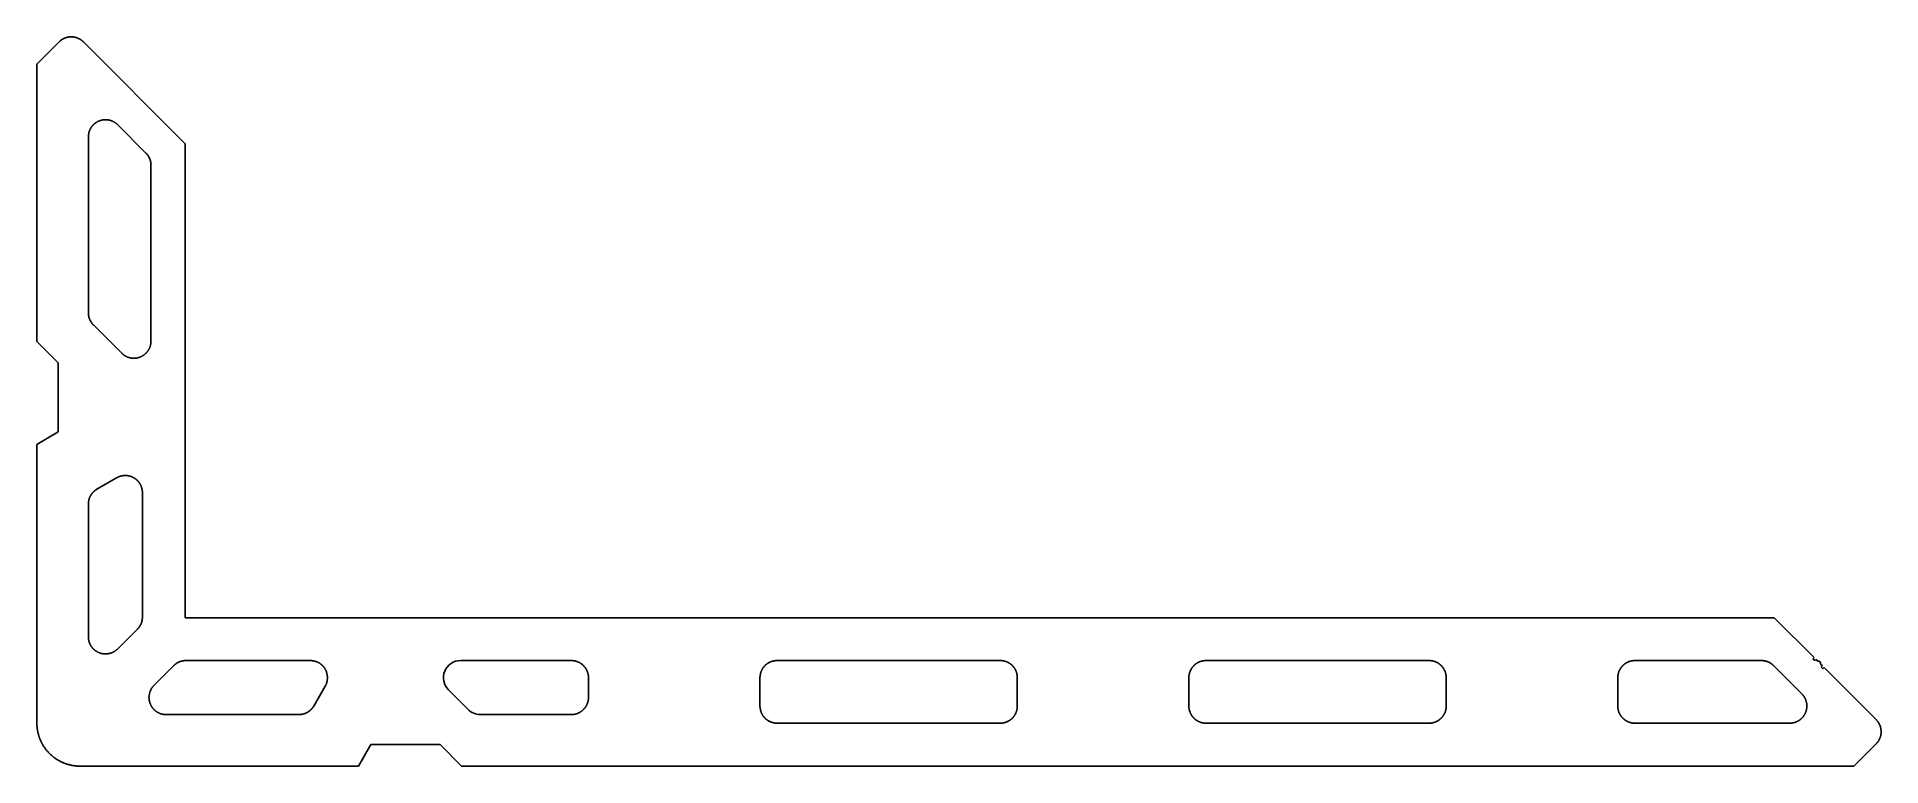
# Model space of a CAD drawing. Extents: x 1741 to 1956, y 2295 to 2380.
import ezdxf

# ---------------------------------------------------------------- set-up
doc = ezdxf.new("R2010")
doc.units = 0
doc.layers.get('0').update_dxf_attribs({"linetype": 'CONTINUOUS'})

msp = doc.modelspace()

# ---------------------------------------------------------------- linework, layer by layer
for p, q in [((1743.25, 2379.52), (1740.66, 2376.93)), ((1757.96, 2367.63), (1746.08, 2379.52)), ((1740.66, 2376.93), (1740.66, 2344.6)), ((1750.08, 2369.86), (1753.38, 2366.56)), ((1746.66, 2347.94), (1746.66, 2368.45)), ((1757.96, 2312.4), (1757.96, 2367.63)), ((1753.96, 2365.15), (1753.96, 2344.64)), ((1750.55, 2343.23), (1747.25, 2346.53)), ((1740.66, 2344.6), (1743.16, 2342.1)), ((1743.16, 2342.1), (1743.16, 2334.05)), ((1743.16, 2334.05), (1740.66, 2332.6)), ((1740.66, 2332.6), (1740.66, 2300.1)), ((1747.66, 2327.38), (1749.96, 2328.71)), ((1752.96, 2326.97), (1752.96, 2312.47)), ((1746.66, 2310.17), (1746.66, 2325.65)), ((1943.19, 2312.4), (1757.96, 2312.4)), ((1947.84, 2307.75), (1943.19, 2312.4)), ((1752.38, 2311.06), (1750.08, 2308.76)), ((1758.03, 2307.4), (1772.53, 2307.4)), ((1790.07, 2307.4), (1802.96, 2307.4)), ((1826.96, 2307.4), (1852.96, 2307.4)), ((1876.96, 2307.4), (1902.96, 2307.4)), ((1926.96, 2307.4), (1941.7, 2307.4)), ((1947.84, 2307.75), (1947.7, 2307.61)), ((1947.7, 2307.61), (1947.92, 2307.4)), ((1947.92, 2307.4), (1948.06, 2307.54)), ((1948.06, 2307.54), (1948.27, 2307.33)), ((1948.81, 2306.79), (1948.59, 2307)), ((1754.32, 2304.52), (1756.62, 2306.82)), ((1804.96, 2305.4), (1804.96, 2303.1)), ((1824.96, 2302.1), (1824.96, 2305.4)), ((1854.96, 2305.4), (1854.96, 2302.1)), ((1874.96, 2302.1), (1874.96, 2305.4)), ((1904.96, 2305.4), (1904.96, 2302.1)), ((1924.96, 2302.1), (1924.96, 2305.4)), ((1943.12, 2306.82), (1946.42, 2303.52)), ((1948.66, 2306.65), (1948.81, 2306.79)), ((1948.88, 2306.44), (1948.66, 2306.65)), ((1949.02, 2306.58), (1948.88, 2306.44)), ((1949.02, 2306.58), (1955.08, 2300.52)), ((1774.27, 2304.4), (1772.94, 2302.1)), ((1790.95, 2301.69), (1788.65, 2303.99)), ((1771.21, 2301.1), (1755.73, 2301.1)), ((1802.96, 2301.1), (1792.36, 2301.1)), ((1852.96, 2300.1), (1826.96, 2300.1)), ((1902.96, 2300.1), (1876.96, 2300.1)), ((1945, 2300.1), (1926.96, 2300.1)), ((1778.16, 2295.1), (1779.61, 2297.6)), ((1779.61, 2297.6), (1787.66, 2297.6)), ((1787.66, 2297.6), (1790.16, 2295.1)), ((1952.49, 2295.1), (1955.08, 2297.69)), ((1745.66, 2295.1), (1778.16, 2295.1)), ((1790.16, 2295.1), (1952.49, 2295.1))]:
    msp.add_line(p, q)
for points in [[(1746.08, 2379.52, 0), (1746.06, 2379.54, 0), (1746.04, 2379.55, 0), (1746.02, 2379.57, 0), (1746, 2379.59, 0), (1745.99, 2379.6, 0), (1745.97, 2379.62, 0), (1745.95, 2379.63, 0), (1745.93, 2379.65, 0), (1745.91, 2379.67, 0), (1745.89, 2379.68, 0), (1745.87, 2379.7, 0), (1745.85, 2379.71, 0), (1745.83, 2379.73, 0), (1745.81, 2379.74, 0), (1745.79, 2379.75, 0), (1745.77, 2379.77, 0), (1745.75, 2379.78, 0), (1745.73, 2379.79, 0), (1745.71, 2379.81, 0), (1745.69, 2379.82, 0), (1745.67, 2379.83, 0), (1745.65, 2379.84, 0), (1745.63, 2379.86, 0), (1745.6, 2379.87, 0), (1745.58, 2379.88, 0), (1745.56, 2379.89, 0), (1745.54, 2379.9, 0), (1745.52, 2379.91, 0), (1745.49, 2379.92, 0), (1745.47, 2379.93, 0), (1745.45, 2379.94, 0), (1745.43, 2379.95, 0), (1745.4, 2379.96, 0), (1745.38, 2379.97, 0), (1745.36, 2379.98, 0), (1745.34, 2379.99, 0), (1745.31, 2380, 0), (1745.29, 2380, 0), (1745.27, 2380.01, 0), (1745.24, 2380.02, 0), (1745.22, 2380.03, 0), (1745.2, 2380.03, 0), (1745.17, 2380.04, 0), (1745.15, 2380.04, 0), (1745.12, 2380.05, 0), (1745.1, 2380.06, 0), (1745.08, 2380.06, 0), (1745.05, 2380.07, 0), (1745.03, 2380.07, 0), (1745, 2380.07, 0), (1744.98, 2380.08, 0), (1744.96, 2380.08, 0), (1744.93, 2380.09, 0), (1744.91, 2380.09, 0), (1744.88, 2380.09, 0), (1744.86, 2380.09, 0), (1744.83, 2380.1, 0), (1744.81, 2380.1, 0), (1744.78, 2380.1, 0), (1744.76, 2380.1, 0), (1744.74, 2380.1, 0), (1744.71, 2380.1, 0), (1744.69, 2380.1, 0), (1744.66, 2380.1, 0), (1744.64, 2380.1, 0), (1744.61, 2380.1, 0), (1744.59, 2380.1, 0), (1744.56, 2380.1, 0), (1744.54, 2380.1, 0), (1744.51, 2380.1, 0), (1744.49, 2380.1, 0), (1744.47, 2380.09, 0), (1744.44, 2380.09, 0), (1744.42, 2380.09, 0), (1744.39, 2380.09, 0), (1744.37, 2380.08, 0), (1744.34, 2380.08, 0), (1744.32, 2380.07, 0), (1744.3, 2380.07, 0), (1744.27, 2380.07, 0), (1744.25, 2380.06, 0), (1744.22, 2380.06, 0), (1744.2, 2380.05, 0), (1744.18, 2380.04, 0), (1744.15, 2380.04, 0), (1744.13, 2380.03, 0), (1744.1, 2380.03, 0), (1744.08, 2380.02, 0), (1744.06, 2380.01, 0), (1744.03, 2380, 0), (1744.01, 2380, 0), (1743.99, 2379.99, 0), (1743.96, 2379.98, 0), (1743.94, 2379.97, 0), (1743.92, 2379.96, 0), (1743.9, 2379.95, 0), (1743.87, 2379.94, 0), (1743.85, 2379.93, 0), (1743.83, 2379.92, 0), (1743.81, 2379.91, 0), (1743.78, 2379.9, 0), (1743.76, 2379.89, 0), (1743.74, 2379.88, 0), (1743.72, 2379.87, 0), (1743.7, 2379.86, 0), (1743.68, 2379.84, 0), (1743.65, 2379.83, 0), (1743.63, 2379.82, 0), (1743.61, 2379.81, 0), (1743.59, 2379.79, 0), (1743.57, 2379.78, 0), (1743.55, 2379.77, 0), (1743.53, 2379.75, 0), (1743.51, 2379.74, 0), (1743.49, 2379.73, 0), (1743.47, 2379.71, 0), (1743.45, 2379.7, 0), (1743.43, 2379.68, 0), (1743.41, 2379.67, 0), (1743.39, 2379.65, 0), (1743.37, 2379.63, 0), (1743.36, 2379.62, 0), (1743.34, 2379.6, 0), (1743.32, 2379.59, 0), (1743.3, 2379.57, 0), (1743.28, 2379.55, 0), (1743.27, 2379.54, 0), (1743.25, 2379.52, 0)], [(1750.08, 2369.86, 0), (1750.05, 2369.89, 0), (1750.02, 2369.91, 0), (1750, 2369.94, 0), (1749.97, 2369.96, 0), (1749.94, 2369.99, 0), (1749.91, 2370.01, 0), (1749.88, 2370.03, 0), (1749.85, 2370.05, 0), (1749.82, 2370.08, 0), (1749.79, 2370.1, 0), (1749.76, 2370.12, 0), (1749.73, 2370.14, 0), (1749.7, 2370.16, 0), (1749.67, 2370.18, 0), (1749.64, 2370.19, 0), (1749.6, 2370.21, 0), (1749.57, 2370.23, 0), (1749.54, 2370.24, 0), (1749.51, 2370.26, 0), (1749.47, 2370.28, 0), (1749.44, 2370.29, 0), (1749.4, 2370.3, 0), (1749.37, 2370.32, 0), (1749.34, 2370.33, 0), (1749.3, 2370.34, 0), (1749.27, 2370.35, 0), (1749.23, 2370.37, 0), (1749.2, 2370.38, 0), (1749.16, 2370.38, 0), (1749.12, 2370.39, 0), (1749.09, 2370.4, 0), (1749.05, 2370.41, 0), (1749.02, 2370.42, 0), (1748.98, 2370.42, 0), (1748.94, 2370.43, 0), (1748.91, 2370.43, 0), (1748.87, 2370.44, 0), (1748.83, 2370.44, 0), (1748.8, 2370.44, 0), (1748.76, 2370.45, 0), (1748.72, 2370.45, 0), (1748.69, 2370.45, 0), (1748.65, 2370.45, 0), (1748.61, 2370.45, 0), (1748.58, 2370.45, 0), (1748.54, 2370.44, 0), (1748.5, 2370.44, 0), (1748.47, 2370.44, 0), (1748.43, 2370.43, 0), (1748.39, 2370.43, 0), (1748.36, 2370.42, 0), (1748.32, 2370.42, 0), (1748.28, 2370.41, 0), (1748.25, 2370.4, 0), (1748.21, 2370.4, 0), (1748.18, 2370.39, 0), (1748.14, 2370.38, 0), (1748.1, 2370.37, 0), (1748.07, 2370.36, 0), (1748.03, 2370.35, 0), (1748, 2370.33, 0), (1747.96, 2370.32, 0), (1747.93, 2370.31, 0), (1747.9, 2370.3, 0), (1747.86, 2370.28, 0), (1747.83, 2370.27, 0), (1747.8, 2370.25, 0), (1747.76, 2370.23, 0), (1747.73, 2370.22, 0), (1747.7, 2370.2, 0), (1747.67, 2370.18, 0), (1747.63, 2370.16, 0), (1747.6, 2370.14, 0), (1747.57, 2370.12, 0), (1747.54, 2370.1, 0), (1747.51, 2370.08, 0), (1747.48, 2370.06, 0), (1747.45, 2370.04, 0), (1747.42, 2370.02, 0), (1747.39, 2369.99, 0), (1747.36, 2369.97, 0), (1747.34, 2369.95, 0), (1747.31, 2369.92, 0), (1747.28, 2369.9, 0), (1747.26, 2369.87, 0), (1747.23, 2369.84, 0), (1747.2, 2369.82, 0), (1747.18, 2369.79, 0), (1747.16, 2369.76, 0), (1747.13, 2369.74, 0), (1747.11, 2369.71, 0), (1747.09, 2369.68, 0), (1747.06, 2369.65, 0), (1747.04, 2369.62, 0), (1747.02, 2369.59, 0), (1747, 2369.56, 0), (1746.98, 2369.53, 0), (1746.96, 2369.5, 0), (1746.94, 2369.47, 0), (1746.92, 2369.43, 0), (1746.9, 2369.4, 0), (1746.89, 2369.37, 0), (1746.87, 2369.34, 0), (1746.85, 2369.3, 0), (1746.84, 2369.27, 0), (1746.82, 2369.24, 0), (1746.81, 2369.2, 0), (1746.8, 2369.17, 0), (1746.78, 2369.13, 0), (1746.77, 2369.1, 0), (1746.76, 2369.06, 0), (1746.75, 2369.03, 0), (1746.74, 2368.99, 0), (1746.73, 2368.96, 0), (1746.72, 2368.92, 0), (1746.71, 2368.89, 0), (1746.7, 2368.85, 0), (1746.7, 2368.81, 0), (1746.69, 2368.78, 0), (1746.68, 2368.74, 0), (1746.68, 2368.7, 0), (1746.67, 2368.67, 0), (1746.67, 2368.63, 0), (1746.67, 2368.59, 0), (1746.66, 2368.56, 0), (1746.66, 2368.52, 0), (1746.66, 2368.48, 0), (1746.66, 2368.45, 0)], [(1753.96, 2365.15, 0), (1753.96, 2365.16, 0), (1753.96, 2365.17, 0), (1753.96, 2365.18, 0), (1753.96, 2365.2, 0), (1753.96, 2365.21, 0), (1753.96, 2365.22, 0), (1753.96, 2365.23, 0), (1753.96, 2365.25, 0), (1753.96, 2365.26, 0), (1753.96, 2365.27, 0), (1753.96, 2365.28, 0), (1753.96, 2365.29, 0), (1753.96, 2365.31, 0), (1753.95, 2365.32, 0), (1753.95, 2365.33, 0), (1753.95, 2365.34, 0), (1753.95, 2365.36, 0), (1753.95, 2365.37, 0), (1753.95, 2365.38, 0), (1753.95, 2365.39, 0), (1753.95, 2365.4, 0), (1753.94, 2365.42, 0), (1753.94, 2365.43, 0), (1753.94, 2365.44, 0), (1753.94, 2365.45, 0), (1753.94, 2365.47, 0), (1753.93, 2365.48, 0), (1753.93, 2365.49, 0), (1753.93, 2365.5, 0), (1753.93, 2365.51, 0), (1753.93, 2365.53, 0), (1753.92, 2365.54, 0), (1753.92, 2365.55, 0), (1753.92, 2365.56, 0), (1753.92, 2365.57, 0), (1753.91, 2365.59, 0), (1753.91, 2365.6, 0), (1753.91, 2365.61, 0), (1753.9, 2365.62, 0), (1753.9, 2365.63, 0), (1753.9, 2365.65, 0), (1753.9, 2365.66, 0), (1753.89, 2365.67, 0), (1753.89, 2365.68, 0), (1753.89, 2365.69, 0), (1753.88, 2365.7, 0), (1753.88, 2365.72, 0), (1753.88, 2365.73, 0), (1753.87, 2365.74, 0), (1753.87, 2365.75, 0), (1753.86, 2365.76, 0), (1753.86, 2365.77, 0), (1753.86, 2365.79, 0), (1753.85, 2365.8, 0), (1753.85, 2365.81, 0), (1753.84, 2365.82, 0), (1753.84, 2365.83, 0), (1753.84, 2365.84, 0), (1753.83, 2365.86, 0), (1753.83, 2365.87, 0), (1753.82, 2365.88, 0), (1753.82, 2365.89, 0), (1753.81, 2365.9, 0), (1753.81, 2365.91, 0), (1753.8, 2365.92, 0), (1753.8, 2365.94, 0), (1753.8, 2365.95, 0), (1753.79, 2365.96, 0), (1753.79, 2365.97, 0), (1753.78, 2365.98, 0), (1753.78, 2365.99, 0), (1753.77, 2366, 0), (1753.76, 2366.01, 0), (1753.76, 2366.02, 0), (1753.75, 2366.04, 0), (1753.75, 2366.05, 0), (1753.74, 2366.06, 0), (1753.74, 2366.07, 0), (1753.73, 2366.08, 0), (1753.73, 2366.09, 0), (1753.72, 2366.1, 0), (1753.71, 2366.11, 0), (1753.71, 2366.12, 0), (1753.7, 2366.13, 0), (1753.7, 2366.14, 0), (1753.69, 2366.15, 0), (1753.68, 2366.17, 0), (1753.68, 2366.18, 0), (1753.67, 2366.19, 0), (1753.66, 2366.2, 0), (1753.66, 2366.21, 0), (1753.65, 2366.22, 0), (1753.64, 2366.23, 0), (1753.64, 2366.24, 0), (1753.63, 2366.25, 0), (1753.62, 2366.26, 0), (1753.62, 2366.27, 0), (1753.61, 2366.28, 0), (1753.6, 2366.29, 0), (1753.6, 2366.3, 0), (1753.59, 2366.31, 0), (1753.58, 2366.32, 0), (1753.58, 2366.33, 0), (1753.57, 2366.34, 0), (1753.56, 2366.35, 0), (1753.55, 2366.36, 0), (1753.55, 2366.37, 0), (1753.54, 2366.38, 0), (1753.53, 2366.39, 0), (1753.52, 2366.4, 0), (1753.52, 2366.41, 0), (1753.51, 2366.42, 0), (1753.5, 2366.43, 0), (1753.49, 2366.44, 0), (1753.48, 2366.44, 0), (1753.48, 2366.45, 0), (1753.47, 2366.46, 0), (1753.46, 2366.47, 0), (1753.45, 2366.48, 0), (1753.44, 2366.49, 0), (1753.44, 2366.5, 0), (1753.43, 2366.51, 0), (1753.42, 2366.52, 0), (1753.41, 2366.53, 0), (1753.4, 2366.54, 0), (1753.39, 2366.54, 0), (1753.38, 2366.55, 0), (1753.38, 2366.56, 0)], [(1746.66, 2347.94, 0), (1746.66, 2347.93, 0), (1746.66, 2347.92, 0), (1746.66, 2347.9, 0), (1746.66, 2347.89, 0), (1746.66, 2347.88, 0), (1746.66, 2347.87, 0), (1746.66, 2347.86, 0), (1746.66, 2347.84, 0), (1746.66, 2347.83, 0), (1746.67, 2347.82, 0), (1746.67, 2347.81, 0), (1746.67, 2347.79, 0), (1746.67, 2347.78, 0), (1746.67, 2347.77, 0), (1746.67, 2347.76, 0), (1746.67, 2347.75, 0), (1746.67, 2347.73, 0), (1746.67, 2347.72, 0), (1746.68, 2347.71, 0), (1746.68, 2347.7, 0), (1746.68, 2347.68, 0), (1746.68, 2347.67, 0), (1746.68, 2347.66, 0), (1746.68, 2347.65, 0), (1746.69, 2347.64, 0), (1746.69, 2347.62, 0), (1746.69, 2347.61, 0), (1746.69, 2347.6, 0), (1746.69, 2347.59, 0), (1746.7, 2347.58, 0), (1746.7, 2347.56, 0), (1746.7, 2347.55, 0), (1746.7, 2347.54, 0), (1746.71, 2347.53, 0), (1746.71, 2347.52, 0), (1746.71, 2347.5, 0), (1746.71, 2347.49, 0), (1746.72, 2347.48, 0), (1746.72, 2347.47, 0), (1746.72, 2347.46, 0), (1746.72, 2347.44, 0), (1746.73, 2347.43, 0), (1746.73, 2347.42, 0), (1746.73, 2347.41, 0), (1746.74, 2347.4, 0), (1746.74, 2347.38, 0), (1746.74, 2347.37, 0), (1746.75, 2347.36, 0), (1746.75, 2347.35, 0), (1746.76, 2347.34, 0), (1746.76, 2347.33, 0), (1746.76, 2347.31, 0), (1746.77, 2347.3, 0), (1746.77, 2347.29, 0), (1746.77, 2347.28, 0), (1746.78, 2347.27, 0), (1746.78, 2347.26, 0), (1746.79, 2347.24, 0), (1746.79, 2347.23, 0), (1746.8, 2347.22, 0), (1746.8, 2347.21, 0), (1746.8, 2347.2, 0), (1746.81, 2347.19, 0), (1746.81, 2347.18, 0), (1746.82, 2347.16, 0), (1746.82, 2347.15, 0), (1746.83, 2347.14, 0), (1746.83, 2347.13, 0), (1746.84, 2347.12, 0), (1746.84, 2347.11, 0), (1746.85, 2347.1, 0), (1746.85, 2347.09, 0), (1746.86, 2347.08, 0), (1746.86, 2347.06, 0), (1746.87, 2347.05, 0), (1746.88, 2347.04, 0), (1746.88, 2347.03, 0), (1746.89, 2347.02, 0), (1746.89, 2347.01, 0), (1746.9, 2347, 0), (1746.9, 2346.99, 0), (1746.91, 2346.98, 0), (1746.92, 2346.97, 0), (1746.92, 2346.96, 0), (1746.93, 2346.95, 0), (1746.93, 2346.93, 0), (1746.94, 2346.92, 0), (1746.95, 2346.91, 0), (1746.95, 2346.9, 0), (1746.96, 2346.89, 0), (1746.97, 2346.88, 0), (1746.97, 2346.87, 0), (1746.98, 2346.86, 0), (1746.99, 2346.85, 0), (1746.99, 2346.84, 0), (1747, 2346.83, 0), (1747.01, 2346.82, 0), (1747.01, 2346.81, 0), (1747.02, 2346.8, 0), (1747.03, 2346.79, 0), (1747.03, 2346.78, 0), (1747.04, 2346.77, 0), (1747.05, 2346.76, 0), (1747.06, 2346.75, 0), (1747.06, 2346.74, 0), (1747.07, 2346.73, 0), (1747.08, 2346.72, 0), (1747.09, 2346.71, 0), (1747.09, 2346.7, 0), (1747.1, 2346.69, 0), (1747.11, 2346.68, 0), (1747.12, 2346.67, 0), (1747.12, 2346.66, 0), (1747.13, 2346.65, 0), (1747.14, 2346.64, 0), (1747.15, 2346.64, 0), (1747.16, 2346.63, 0), (1747.16, 2346.62, 0), (1747.17, 2346.61, 0), (1747.18, 2346.6, 0), (1747.19, 2346.59, 0), (1747.2, 2346.58, 0), (1747.2, 2346.57, 0), (1747.21, 2346.56, 0), (1747.22, 2346.55, 0), (1747.23, 2346.54, 0), (1747.24, 2346.54, 0), (1747.25, 2346.53, 0)], [(1750.55, 2343.23, 0), (1750.57, 2343.2, 0), (1750.6, 2343.18, 0), (1750.63, 2343.15, 0), (1750.66, 2343.13, 0), (1750.68, 2343.1, 0), (1750.71, 2343.08, 0), (1750.74, 2343.06, 0), (1750.77, 2343.04, 0), (1750.8, 2343.01, 0), (1750.83, 2342.99, 0), (1750.86, 2342.97, 0), (1750.89, 2342.95, 0), (1750.92, 2342.93, 0), (1750.95, 2342.91, 0), (1750.99, 2342.9, 0), (1751.02, 2342.88, 0), (1751.05, 2342.86, 0), (1751.08, 2342.84, 0), (1751.12, 2342.83, 0), (1751.15, 2342.81, 0), (1751.19, 2342.8, 0), (1751.22, 2342.78, 0), (1751.25, 2342.77, 0), (1751.29, 2342.76, 0), (1751.32, 2342.75, 0), (1751.36, 2342.74, 0), (1751.39, 2342.72, 0), (1751.43, 2342.71, 0), (1751.46, 2342.7, 0), (1751.5, 2342.7, 0), (1751.54, 2342.69, 0), (1751.57, 2342.68, 0), (1751.61, 2342.67, 0), (1751.64, 2342.67, 0), (1751.68, 2342.66, 0), (1751.72, 2342.66, 0), (1751.75, 2342.65, 0), (1751.79, 2342.65, 0), (1751.83, 2342.65, 0), (1751.86, 2342.64, 0), (1751.9, 2342.64, 0), (1751.94, 2342.64, 0), (1751.97, 2342.64, 0), (1752.01, 2342.64, 0), (1752.05, 2342.64, 0), (1752.08, 2342.65, 0), (1752.12, 2342.65, 0), (1752.16, 2342.65, 0), (1752.19, 2342.66, 0), (1752.23, 2342.66, 0), (1752.27, 2342.67, 0), (1752.3, 2342.67, 0), (1752.34, 2342.68, 0), (1752.38, 2342.68, 0), (1752.41, 2342.69, 0), (1752.45, 2342.7, 0), (1752.48, 2342.71, 0), (1752.52, 2342.72, 0), (1752.55, 2342.73, 0), (1752.59, 2342.74, 0), (1752.62, 2342.75, 0), (1752.66, 2342.77, 0), (1752.69, 2342.78, 0), (1752.73, 2342.79, 0), (1752.76, 2342.81, 0), (1752.79, 2342.82, 0), (1752.83, 2342.84, 0), (1752.86, 2342.86, 0), (1752.89, 2342.87, 0), (1752.93, 2342.89, 0), (1752.96, 2342.91, 0), (1752.99, 2342.93, 0), (1753.02, 2342.95, 0), (1753.05, 2342.97, 0), (1753.08, 2342.99, 0), (1753.11, 2343.01, 0), (1753.14, 2343.03, 0), (1753.17, 2343.05, 0), (1753.2, 2343.07, 0), (1753.23, 2343.1, 0), (1753.26, 2343.12, 0), (1753.29, 2343.14, 0), (1753.31, 2343.17, 0), (1753.34, 2343.19, 0), (1753.37, 2343.22, 0), (1753.39, 2343.24, 0), (1753.42, 2343.27, 0), (1753.44, 2343.3, 0), (1753.47, 2343.33, 0), (1753.49, 2343.35, 0), (1753.52, 2343.38, 0), (1753.54, 2343.41, 0), (1753.56, 2343.44, 0), (1753.58, 2343.47, 0), (1753.6, 2343.5, 0), (1753.62, 2343.53, 0), (1753.64, 2343.56, 0), (1753.66, 2343.59, 0), (1753.68, 2343.62, 0), (1753.7, 2343.66, 0), (1753.72, 2343.69, 0), (1753.74, 2343.72, 0), (1753.75, 2343.75, 0), (1753.77, 2343.79, 0), (1753.79, 2343.82, 0), (1753.8, 2343.85, 0), (1753.81, 2343.89, 0), (1753.83, 2343.92, 0), (1753.84, 2343.96, 0), (1753.85, 2343.99, 0), (1753.86, 2344.03, 0), (1753.88, 2344.06, 0), (1753.89, 2344.1, 0), (1753.9, 2344.13, 0), (1753.9, 2344.17, 0), (1753.91, 2344.2, 0), (1753.92, 2344.24, 0), (1753.93, 2344.28, 0), (1753.93, 2344.31, 0), (1753.94, 2344.35, 0), (1753.95, 2344.38, 0), (1753.95, 2344.42, 0), (1753.95, 2344.46, 0), (1753.96, 2344.49, 0), (1753.96, 2344.53, 0), (1753.96, 2344.57, 0), (1753.96, 2344.6, 0), (1753.96, 2344.64, 0)], [(1752.96, 2326.97, 0), (1752.96, 2327.01, 0), (1752.96, 2327.04, 0), (1752.96, 2327.07, 0), (1752.96, 2327.11, 0), (1752.96, 2327.14, 0), (1752.95, 2327.17, 0), (1752.95, 2327.2, 0), (1752.94, 2327.24, 0), (1752.94, 2327.27, 0), (1752.94, 2327.3, 0), (1752.93, 2327.33, 0), (1752.92, 2327.36, 0), (1752.92, 2327.4, 0), (1752.91, 2327.43, 0), (1752.9, 2327.46, 0), (1752.89, 2327.49, 0), (1752.88, 2327.52, 0), (1752.88, 2327.55, 0), (1752.87, 2327.59, 0), (1752.86, 2327.62, 0), (1752.84, 2327.65, 0), (1752.83, 2327.68, 0), (1752.82, 2327.71, 0), (1752.81, 2327.74, 0), (1752.8, 2327.77, 0), (1752.78, 2327.8, 0), (1752.77, 2327.83, 0), (1752.76, 2327.86, 0), (1752.74, 2327.89, 0), (1752.73, 2327.92, 0), (1752.71, 2327.95, 0), (1752.69, 2327.97, 0), (1752.68, 2328, 0), (1752.66, 2328.03, 0), (1752.64, 2328.06, 0), (1752.62, 2328.09, 0), (1752.61, 2328.11, 0), (1752.59, 2328.14, 0), (1752.57, 2328.17, 0), (1752.55, 2328.19, 0), (1752.53, 2328.22, 0), (1752.51, 2328.24, 0), (1752.49, 2328.27, 0), (1752.47, 2328.29, 0), (1752.44, 2328.32, 0), (1752.42, 2328.34, 0), (1752.4, 2328.37, 0), (1752.38, 2328.39, 0), (1752.35, 2328.41, 0), (1752.33, 2328.43, 0), (1752.3, 2328.46, 0), (1752.28, 2328.48, 0), (1752.26, 2328.5, 0), (1752.23, 2328.52, 0), (1752.21, 2328.54, 0), (1752.18, 2328.56, 0), (1752.15, 2328.58, 0), (1752.13, 2328.6, 0), (1752.1, 2328.62, 0), (1752.07, 2328.64, 0), (1752.05, 2328.66, 0), (1752.02, 2328.67, 0), (1751.99, 2328.69, 0), (1751.96, 2328.71, 0), (1751.93, 2328.72, 0), (1751.9, 2328.74, 0), (1751.88, 2328.75, 0), (1751.85, 2328.77, 0), (1751.82, 2328.78, 0), (1751.79, 2328.8, 0), (1751.76, 2328.81, 0), (1751.73, 2328.82, 0), (1751.7, 2328.83, 0), (1751.67, 2328.85, 0), (1751.64, 2328.86, 0), (1751.6, 2328.87, 0), (1751.57, 2328.88, 0), (1751.54, 2328.89, 0), (1751.51, 2328.9, 0), (1751.48, 2328.91, 0), (1751.45, 2328.91, 0), (1751.42, 2328.92, 0), (1751.38, 2328.93, 0), (1751.35, 2328.94, 0), (1751.32, 2328.94, 0), (1751.29, 2328.95, 0), (1751.26, 2328.95, 0), (1751.22, 2328.96, 0), (1751.19, 2328.96, 0), (1751.16, 2328.96, 0), (1751.13, 2328.97, 0), (1751.09, 2328.97, 0), (1751.06, 2328.97, 0), (1751.03, 2328.97, 0), (1750.99, 2328.97, 0), (1750.96, 2328.97, 0), (1750.93, 2328.97, 0), (1750.9, 2328.97, 0), (1750.86, 2328.97, 0), (1750.83, 2328.97, 0), (1750.8, 2328.97, 0), (1750.77, 2328.96, 0), (1750.73, 2328.96, 0), (1750.7, 2328.96, 0), (1750.67, 2328.95, 0), (1750.64, 2328.95, 0), (1750.6, 2328.94, 0), (1750.57, 2328.94, 0), (1750.54, 2328.93, 0), (1750.51, 2328.92, 0), (1750.48, 2328.91, 0), (1750.44, 2328.91, 0), (1750.41, 2328.9, 0), (1750.38, 2328.89, 0), (1750.35, 2328.88, 0), (1750.32, 2328.87, 0), (1750.29, 2328.86, 0), (1750.26, 2328.85, 0), (1750.23, 2328.83, 0), (1750.2, 2328.82, 0), (1750.17, 2328.81, 0), (1750.14, 2328.8, 0), (1750.11, 2328.78, 0), (1750.08, 2328.77, 0), (1750.05, 2328.75, 0), (1750.02, 2328.74, 0), (1749.99, 2328.72, 0), (1749.96, 2328.71, 0)], [(1747.66, 2327.38, 0), (1747.65, 2327.37, 0), (1747.63, 2327.36, 0), (1747.62, 2327.35, 0), (1747.61, 2327.34, 0), (1747.59, 2327.34, 0), (1747.58, 2327.33, 0), (1747.56, 2327.32, 0), (1747.55, 2327.31, 0), (1747.54, 2327.3, 0), (1747.52, 2327.29, 0), (1747.51, 2327.28, 0), (1747.5, 2327.27, 0), (1747.48, 2327.26, 0), (1747.47, 2327.25, 0), (1747.46, 2327.24, 0), (1747.44, 2327.23, 0), (1747.43, 2327.22, 0), (1747.42, 2327.21, 0), (1747.41, 2327.2, 0), (1747.39, 2327.19, 0), (1747.38, 2327.18, 0), (1747.37, 2327.17, 0), (1747.36, 2327.16, 0), (1747.34, 2327.15, 0), (1747.33, 2327.14, 0), (1747.32, 2327.13, 0), (1747.31, 2327.12, 0), (1747.29, 2327.11, 0), (1747.28, 2327.09, 0), (1747.27, 2327.08, 0), (1747.26, 2327.07, 0), (1747.25, 2327.06, 0), (1747.24, 2327.05, 0), (1747.22, 2327.04, 0), (1747.21, 2327.03, 0), (1747.2, 2327.01, 0), (1747.19, 2327, 0), (1747.18, 2326.99, 0), (1747.17, 2326.98, 0), (1747.16, 2326.97, 0), (1747.15, 2326.95, 0), (1747.14, 2326.94, 0), (1747.13, 2326.93, 0), (1747.12, 2326.92, 0), (1747.11, 2326.9, 0), (1747.1, 2326.89, 0), (1747.09, 2326.88, 0), (1747.08, 2326.86, 0), (1747.07, 2326.85, 0), (1747.06, 2326.84, 0), (1747.05, 2326.82, 0), (1747.04, 2326.81, 0), (1747.03, 2326.8, 0), (1747.02, 2326.78, 0), (1747.01, 2326.77, 0), (1747, 2326.76, 0), (1746.99, 2326.74, 0), (1746.98, 2326.73, 0), (1746.97, 2326.72, 0), (1746.96, 2326.7, 0), (1746.95, 2326.69, 0), (1746.95, 2326.67, 0), (1746.94, 2326.66, 0), (1746.93, 2326.65, 0), (1746.92, 2326.63, 0), (1746.91, 2326.62, 0), (1746.91, 2326.6, 0), (1746.9, 2326.59, 0), (1746.89, 2326.57, 0), (1746.88, 2326.56, 0), (1746.88, 2326.55, 0), (1746.87, 2326.53, 0), (1746.86, 2326.52, 0), (1746.85, 2326.5, 0), (1746.85, 2326.49, 0), (1746.84, 2326.47, 0), (1746.83, 2326.46, 0), (1746.83, 2326.44, 0), (1746.82, 2326.43, 0), (1746.81, 2326.41, 0), (1746.81, 2326.4, 0), (1746.8, 2326.38, 0), (1746.8, 2326.37, 0), (1746.79, 2326.35, 0), (1746.78, 2326.34, 0), (1746.78, 2326.32, 0), (1746.77, 2326.3, 0), (1746.77, 2326.29, 0), (1746.76, 2326.27, 0), (1746.76, 2326.26, 0), (1746.75, 2326.24, 0), (1746.75, 2326.23, 0), (1746.74, 2326.21, 0), (1746.74, 2326.2, 0), (1746.73, 2326.18, 0), (1746.73, 2326.16, 0), (1746.73, 2326.15, 0), (1746.72, 2326.13, 0), (1746.72, 2326.12, 0), (1746.71, 2326.1, 0), (1746.71, 2326.08, 0), (1746.71, 2326.07, 0), (1746.7, 2326.05, 0), (1746.7, 2326.04, 0), (1746.7, 2326.02, 0), (1746.69, 2326, 0), (1746.69, 2325.99, 0), (1746.69, 2325.97, 0), (1746.69, 2325.96, 0), (1746.68, 2325.94, 0), (1746.68, 2325.92, 0), (1746.68, 2325.91, 0), (1746.68, 2325.89, 0), (1746.67, 2325.88, 0), (1746.67, 2325.86, 0), (1746.67, 2325.84, 0), (1746.67, 2325.83, 0), (1746.67, 2325.81, 0), (1746.67, 2325.79, 0), (1746.67, 2325.78, 0), (1746.67, 2325.76, 0), (1746.66, 2325.74, 0), (1746.66, 2325.73, 0), (1746.66, 2325.71, 0), (1746.66, 2325.7, 0), (1746.66, 2325.68, 0), (1746.66, 2325.66, 0), (1746.66, 2325.65, 0)], [(1752.38, 2311.06, 0), (1752.38, 2311.07, 0), (1752.39, 2311.08, 0), (1752.4, 2311.09, 0), (1752.41, 2311.1, 0), (1752.42, 2311.1, 0), (1752.43, 2311.11, 0), (1752.44, 2311.12, 0), (1752.44, 2311.13, 0), (1752.45, 2311.14, 0), (1752.46, 2311.15, 0), (1752.47, 2311.16, 0), (1752.48, 2311.17, 0), (1752.48, 2311.18, 0), (1752.49, 2311.19, 0), (1752.5, 2311.2, 0), (1752.51, 2311.21, 0), (1752.52, 2311.22, 0), (1752.52, 2311.22, 0), (1752.53, 2311.23, 0), (1752.54, 2311.24, 0), (1752.55, 2311.25, 0), (1752.55, 2311.26, 0), (1752.56, 2311.27, 0), (1752.57, 2311.28, 0), (1752.58, 2311.29, 0), (1752.58, 2311.3, 0), (1752.59, 2311.31, 0), (1752.6, 2311.32, 0), (1752.6, 2311.33, 0), (1752.61, 2311.34, 0), (1752.62, 2311.35, 0), (1752.62, 2311.36, 0), (1752.63, 2311.37, 0), (1752.64, 2311.38, 0), (1752.64, 2311.39, 0), (1752.65, 2311.4, 0), (1752.66, 2311.41, 0), (1752.66, 2311.43, 0), (1752.67, 2311.44, 0), (1752.68, 2311.45, 0), (1752.68, 2311.46, 0), (1752.69, 2311.47, 0), (1752.7, 2311.48, 0), (1752.7, 2311.49, 0), (1752.71, 2311.5, 0), (1752.71, 2311.51, 0), (1752.72, 2311.52, 0), (1752.73, 2311.53, 0), (1752.73, 2311.54, 0), (1752.74, 2311.55, 0), (1752.74, 2311.56, 0), (1752.75, 2311.58, 0), (1752.75, 2311.59, 0), (1752.76, 2311.6, 0), (1752.76, 2311.61, 0), (1752.77, 2311.62, 0), (1752.78, 2311.63, 0), (1752.78, 2311.64, 0), (1752.79, 2311.65, 0), (1752.79, 2311.66, 0), (1752.8, 2311.68, 0), (1752.8, 2311.69, 0), (1752.8, 2311.7, 0), (1752.81, 2311.71, 0), (1752.81, 2311.72, 0), (1752.82, 2311.73, 0), (1752.82, 2311.74, 0), (1752.83, 2311.75, 0), (1752.83, 2311.77, 0), (1752.84, 2311.78, 0), (1752.84, 2311.79, 0), (1752.84, 2311.8, 0), (1752.85, 2311.81, 0), (1752.85, 2311.82, 0), (1752.86, 2311.84, 0), (1752.86, 2311.85, 0), (1752.86, 2311.86, 0), (1752.87, 2311.87, 0), (1752.87, 2311.88, 0), (1752.88, 2311.89, 0), (1752.88, 2311.91, 0), (1752.88, 2311.92, 0), (1752.89, 2311.93, 0), (1752.89, 2311.94, 0), (1752.89, 2311.95, 0), (1752.9, 2311.96, 0), (1752.9, 2311.98, 0), (1752.9, 2311.99, 0), (1752.9, 2312, 0), (1752.91, 2312.01, 0), (1752.91, 2312.02, 0), (1752.91, 2312.04, 0), (1752.92, 2312.05, 0), (1752.92, 2312.06, 0), (1752.92, 2312.07, 0), (1752.92, 2312.08, 0), (1752.93, 2312.1, 0), (1752.93, 2312.11, 0), (1752.93, 2312.12, 0), (1752.93, 2312.13, 0), (1752.93, 2312.14, 0), (1752.94, 2312.16, 0), (1752.94, 2312.17, 0), (1752.94, 2312.18, 0), (1752.94, 2312.19, 0), (1752.94, 2312.21, 0), (1752.95, 2312.22, 0), (1752.95, 2312.23, 0), (1752.95, 2312.24, 0), (1752.95, 2312.25, 0), (1752.95, 2312.27, 0), (1752.95, 2312.28, 0), (1752.95, 2312.29, 0), (1752.95, 2312.3, 0), (1752.96, 2312.32, 0), (1752.96, 2312.33, 0), (1752.96, 2312.34, 0), (1752.96, 2312.35, 0), (1752.96, 2312.36, 0), (1752.96, 2312.38, 0), (1752.96, 2312.39, 0), (1752.96, 2312.4, 0), (1752.96, 2312.41, 0), (1752.96, 2312.43, 0), (1752.96, 2312.44, 0), (1752.96, 2312.45, 0), (1752.96, 2312.46, 0), (1752.96, 2312.47, 0)], [(1746.66, 2310.17, 0), (1746.66, 2310.14, 0), (1746.66, 2310.1, 0), (1746.66, 2310.06, 0), (1746.67, 2310.03, 0), (1746.67, 2309.99, 0), (1746.67, 2309.95, 0), (1746.68, 2309.92, 0), (1746.68, 2309.88, 0), (1746.69, 2309.84, 0), (1746.7, 2309.81, 0), (1746.7, 2309.77, 0), (1746.71, 2309.74, 0), (1746.72, 2309.7, 0), (1746.73, 2309.66, 0), (1746.74, 2309.63, 0), (1746.75, 2309.59, 0), (1746.76, 2309.56, 0), (1746.77, 2309.52, 0), (1746.78, 2309.49, 0), (1746.8, 2309.45, 0), (1746.81, 2309.42, 0), (1746.82, 2309.39, 0), (1746.84, 2309.35, 0), (1746.85, 2309.32, 0), (1746.87, 2309.29, 0), (1746.89, 2309.25, 0), (1746.9, 2309.22, 0), (1746.92, 2309.19, 0), (1746.94, 2309.16, 0), (1746.96, 2309.13, 0), (1746.98, 2309.09, 0), (1747, 2309.06, 0), (1747.02, 2309.03, 0), (1747.04, 2309, 0), (1747.06, 2308.97, 0), (1747.09, 2308.94, 0), (1747.11, 2308.92, 0), (1747.13, 2308.89, 0), (1747.16, 2308.86, 0), (1747.18, 2308.83, 0), (1747.2, 2308.8, 0), (1747.23, 2308.78, 0), (1747.26, 2308.75, 0), (1747.28, 2308.73, 0), (1747.31, 2308.7, 0), (1747.34, 2308.68, 0), (1747.36, 2308.65, 0), (1747.39, 2308.63, 0), (1747.42, 2308.61, 0), (1747.45, 2308.58, 0), (1747.48, 2308.56, 0), (1747.51, 2308.54, 0), (1747.54, 2308.52, 0), (1747.57, 2308.5, 0), (1747.6, 2308.48, 0), (1747.63, 2308.46, 0), (1747.67, 2308.44, 0), (1747.7, 2308.42, 0), (1747.73, 2308.4, 0), (1747.76, 2308.39, 0), (1747.8, 2308.37, 0), (1747.83, 2308.36, 0), (1747.86, 2308.34, 0), (1747.9, 2308.33, 0), (1747.93, 2308.31, 0), (1747.96, 2308.3, 0), (1748, 2308.29, 0), (1748.03, 2308.28, 0), (1748.07, 2308.26, 0), (1748.1, 2308.25, 0), (1748.14, 2308.24, 0), (1748.18, 2308.23, 0), (1748.21, 2308.23, 0), (1748.25, 2308.22, 0), (1748.28, 2308.21, 0), (1748.32, 2308.2, 0), (1748.36, 2308.2, 0), (1748.39, 2308.19, 0), (1748.43, 2308.19, 0), (1748.47, 2308.18, 0), (1748.5, 2308.18, 0), (1748.54, 2308.18, 0), (1748.58, 2308.18, 0), (1748.61, 2308.18, 0), (1748.65, 2308.17, 0), (1748.69, 2308.17, 0), (1748.72, 2308.18, 0), (1748.76, 2308.18, 0), (1748.8, 2308.18, 0), (1748.83, 2308.18, 0), (1748.87, 2308.19, 0), (1748.91, 2308.19, 0), (1748.94, 2308.19, 0), (1748.98, 2308.2, 0), (1749.02, 2308.21, 0), (1749.05, 2308.21, 0), (1749.09, 2308.22, 0), (1749.12, 2308.23, 0), (1749.16, 2308.24, 0), (1749.2, 2308.25, 0), (1749.23, 2308.26, 0), (1749.27, 2308.27, 0), (1749.3, 2308.28, 0), (1749.34, 2308.29, 0), (1749.37, 2308.3, 0), (1749.4, 2308.32, 0), (1749.44, 2308.33, 0), (1749.47, 2308.35, 0), (1749.51, 2308.36, 0), (1749.54, 2308.38, 0), (1749.57, 2308.39, 0), (1749.6, 2308.41, 0), (1749.64, 2308.43, 0), (1749.67, 2308.45, 0), (1749.7, 2308.47, 0), (1749.73, 2308.48, 0), (1749.76, 2308.5, 0), (1749.79, 2308.53, 0), (1749.82, 2308.55, 0), (1749.85, 2308.57, 0), (1749.88, 2308.59, 0), (1749.91, 2308.61, 0), (1749.94, 2308.64, 0), (1749.97, 2308.66, 0), (1750, 2308.68, 0), (1750.02, 2308.71, 0), (1750.05, 2308.73, 0), (1750.08, 2308.76, 0)], [(1758.03, 2307.4, 0), (1758.02, 2307.4, 0), (1758.01, 2307.4, 0), (1758, 2307.4, 0), (1757.99, 2307.4, 0), (1757.97, 2307.4, 0), (1757.96, 2307.4, 0), (1757.95, 2307.4, 0), (1757.94, 2307.4, 0), (1757.92, 2307.4, 0), (1757.91, 2307.4, 0), (1757.9, 2307.4, 0), (1757.89, 2307.4, 0), (1757.87, 2307.4, 0), (1757.86, 2307.4, 0), (1757.85, 2307.4, 0), (1757.84, 2307.4, 0), (1757.83, 2307.39, 0), (1757.81, 2307.39, 0), (1757.8, 2307.39, 0), (1757.79, 2307.39, 0), (1757.78, 2307.39, 0), (1757.77, 2307.39, 0), (1757.75, 2307.38, 0), (1757.74, 2307.38, 0), (1757.73, 2307.38, 0), (1757.72, 2307.38, 0), (1757.7, 2307.38, 0), (1757.69, 2307.38, 0), (1757.68, 2307.37, 0), (1757.67, 2307.37, 0), (1757.66, 2307.37, 0), (1757.64, 2307.37, 0), (1757.63, 2307.36, 0), (1757.62, 2307.36, 0), (1757.61, 2307.36, 0), (1757.6, 2307.36, 0), (1757.58, 2307.35, 0), (1757.57, 2307.35, 0), (1757.56, 2307.35, 0), (1757.55, 2307.34, 0), (1757.54, 2307.34, 0), (1757.52, 2307.34, 0), (1757.51, 2307.34, 0), (1757.5, 2307.33, 0), (1757.49, 2307.33, 0), (1757.48, 2307.33, 0), (1757.47, 2307.32, 0), (1757.45, 2307.32, 0), (1757.44, 2307.31, 0), (1757.43, 2307.31, 0), (1757.42, 2307.31, 0), (1757.41, 2307.3, 0), (1757.4, 2307.3, 0), (1757.38, 2307.3, 0), (1757.37, 2307.29, 0), (1757.36, 2307.29, 0), (1757.35, 2307.28, 0), (1757.34, 2307.28, 0), (1757.33, 2307.28, 0), (1757.31, 2307.27, 0), (1757.3, 2307.27, 0), (1757.29, 2307.26, 0), (1757.28, 2307.26, 0), (1757.27, 2307.25, 0), (1757.26, 2307.25, 0), (1757.25, 2307.24, 0), (1757.23, 2307.24, 0), (1757.22, 2307.23, 0), (1757.21, 2307.23, 0), (1757.2, 2307.22, 0), (1757.19, 2307.22, 0), (1757.18, 2307.21, 0), (1757.17, 2307.21, 0), (1757.16, 2307.2, 0), (1757.15, 2307.2, 0), (1757.13, 2307.19, 0), (1757.12, 2307.19, 0), (1757.11, 2307.18, 0), (1757.1, 2307.17, 0), (1757.09, 2307.17, 0), (1757.08, 2307.16, 0), (1757.07, 2307.16, 0), (1757.06, 2307.15, 0), (1757.05, 2307.14, 0), (1757.04, 2307.14, 0), (1757.03, 2307.13, 0), (1757.02, 2307.13, 0), (1757.01, 2307.12, 0), (1757, 2307.11, 0), (1756.99, 2307.11, 0), (1756.97, 2307.1, 0), (1756.96, 2307.09, 0), (1756.95, 2307.09, 0), (1756.94, 2307.08, 0), (1756.93, 2307.07, 0), (1756.92, 2307.07, 0), (1756.91, 2307.06, 0), (1756.9, 2307.05, 0), (1756.89, 2307.05, 0), (1756.88, 2307.04, 0), (1756.87, 2307.03, 0), (1756.86, 2307.03, 0), (1756.85, 2307.02, 0), (1756.84, 2307.01, 0), (1756.83, 2307, 0), (1756.82, 2307, 0), (1756.81, 2306.99, 0), (1756.8, 2306.98, 0), (1756.79, 2306.97, 0), (1756.78, 2306.97, 0), (1756.77, 2306.96, 0), (1756.77, 2306.95, 0), (1756.76, 2306.94, 0), (1756.75, 2306.94, 0), (1756.74, 2306.93, 0), (1756.73, 2306.92, 0), (1756.72, 2306.91, 0), (1756.71, 2306.9, 0), (1756.7, 2306.89, 0), (1756.69, 2306.89, 0), (1756.68, 2306.88, 0), (1756.67, 2306.87, 0), (1756.66, 2306.86, 0), (1756.66, 2306.85, 0), (1756.65, 2306.84, 0), (1756.64, 2306.84, 0), (1756.63, 2306.83, 0), (1756.62, 2306.82, 0)], [(1774.27, 2304.4, 0), (1774.28, 2304.43, 0), (1774.3, 2304.46, 0), (1774.31, 2304.49, 0), (1774.33, 2304.52, 0), (1774.34, 2304.55, 0), (1774.36, 2304.58, 0), (1774.37, 2304.61, 0), (1774.38, 2304.64, 0), (1774.39, 2304.67, 0), (1774.41, 2304.7, 0), (1774.42, 2304.73, 0), (1774.43, 2304.76, 0), (1774.44, 2304.79, 0), (1774.45, 2304.82, 0), (1774.46, 2304.86, 0), (1774.47, 2304.89, 0), (1774.47, 2304.92, 0), (1774.48, 2304.95, 0), (1774.49, 2304.98, 0), (1774.5, 2305.01, 0), (1774.5, 2305.05, 0), (1774.51, 2305.08, 0), (1774.51, 2305.11, 0), (1774.52, 2305.14, 0), (1774.52, 2305.18, 0), (1774.52, 2305.21, 0), (1774.53, 2305.24, 0), (1774.53, 2305.27, 0), (1774.53, 2305.31, 0), (1774.53, 2305.34, 0), (1774.53, 2305.37, 0), (1774.53, 2305.4, 0), (1774.53, 2305.44, 0), (1774.53, 2305.47, 0), (1774.53, 2305.5, 0), (1774.53, 2305.54, 0), (1774.53, 2305.57, 0), (1774.52, 2305.6, 0), (1774.52, 2305.63, 0), (1774.52, 2305.67, 0), (1774.51, 2305.7, 0), (1774.51, 2305.73, 0), (1774.5, 2305.76, 0), (1774.5, 2305.79, 0), (1774.49, 2305.83, 0), (1774.48, 2305.86, 0), (1774.47, 2305.89, 0), (1774.47, 2305.92, 0), (1774.46, 2305.95, 0), (1774.45, 2305.99, 0), (1774.44, 2306.02, 0), (1774.43, 2306.05, 0), (1774.42, 2306.08, 0), (1774.41, 2306.11, 0), (1774.39, 2306.14, 0), (1774.38, 2306.17, 0), (1774.37, 2306.2, 0), (1774.36, 2306.23, 0), (1774.34, 2306.26, 0), (1774.33, 2306.29, 0), (1774.31, 2306.32, 0), (1774.3, 2306.35, 0), (1774.28, 2306.38, 0), (1774.27, 2306.4, 0), (1774.25, 2306.43, 0), (1774.23, 2306.46, 0), (1774.22, 2306.49, 0), (1774.2, 2306.52, 0), (1774.18, 2306.54, 0), (1774.16, 2306.57, 0), (1774.14, 2306.6, 0), (1774.12, 2306.62, 0), (1774.1, 2306.65, 0), (1774.08, 2306.67, 0), (1774.06, 2306.7, 0), (1774.04, 2306.72, 0), (1774.02, 2306.75, 0), (1773.99, 2306.77, 0), (1773.97, 2306.8, 0), (1773.95, 2306.82, 0), (1773.93, 2306.84, 0), (1773.9, 2306.86, 0), (1773.88, 2306.89, 0), (1773.85, 2306.91, 0), (1773.83, 2306.93, 0), (1773.8, 2306.95, 0), (1773.78, 2306.97, 0), (1773.75, 2306.99, 0), (1773.73, 2307.01, 0), (1773.7, 2307.03, 0), (1773.67, 2307.05, 0), (1773.65, 2307.07, 0), (1773.62, 2307.09, 0), (1773.59, 2307.1, 0), (1773.56, 2307.12, 0), (1773.53, 2307.14, 0), (1773.51, 2307.15, 0), (1773.48, 2307.17, 0), (1773.45, 2307.18, 0), (1773.42, 2307.2, 0), (1773.39, 2307.21, 0), (1773.36, 2307.23, 0), (1773.33, 2307.24, 0), (1773.3, 2307.25, 0), (1773.27, 2307.26, 0), (1773.24, 2307.28, 0), (1773.21, 2307.29, 0), (1773.18, 2307.3, 0), (1773.15, 2307.31, 0), (1773.11, 2307.32, 0), (1773.08, 2307.33, 0), (1773.05, 2307.34, 0), (1773.02, 2307.34, 0), (1772.99, 2307.35, 0), (1772.96, 2307.36, 0), (1772.92, 2307.37, 0), (1772.89, 2307.37, 0), (1772.86, 2307.38, 0), (1772.83, 2307.38, 0), (1772.8, 2307.39, 0), (1772.76, 2307.39, 0), (1772.73, 2307.4, 0), (1772.7, 2307.4, 0), (1772.67, 2307.4, 0), (1772.63, 2307.4, 0), (1772.6, 2307.4, 0), (1772.57, 2307.4, 0), (1772.53, 2307.4, 0)], [(1804.96, 2305.4, 0), (1804.96, 2305.43, 0), (1804.96, 2305.45, 0), (1804.96, 2305.48, 0), (1804.96, 2305.5, 0), (1804.96, 2305.53, 0), (1804.96, 2305.55, 0), (1804.95, 2305.58, 0), (1804.95, 2305.6, 0), (1804.95, 2305.63, 0), (1804.95, 2305.65, 0), (1804.94, 2305.67, 0), (1804.94, 2305.7, 0), (1804.94, 2305.72, 0), (1804.93, 2305.75, 0), (1804.93, 2305.77, 0), (1804.92, 2305.79, 0), (1804.92, 2305.82, 0), (1804.91, 2305.84, 0), (1804.91, 2305.87, 0), (1804.9, 2305.89, 0), (1804.9, 2305.91, 0), (1804.89, 2305.94, 0), (1804.88, 2305.96, 0), (1804.88, 2305.99, 0), (1804.87, 2306.01, 0), (1804.86, 2306.03, 0), (1804.85, 2306.06, 0), (1804.84, 2306.08, 0), (1804.84, 2306.1, 0), (1804.83, 2306.12, 0), (1804.82, 2306.15, 0), (1804.81, 2306.17, 0), (1804.8, 2306.19, 0), (1804.79, 2306.22, 0), (1804.78, 2306.24, 0), (1804.77, 2306.26, 0), (1804.76, 2306.28, 0), (1804.75, 2306.3, 0), (1804.74, 2306.33, 0), (1804.73, 2306.35, 0), (1804.71, 2306.37, 0), (1804.7, 2306.39, 0), (1804.69, 2306.41, 0), (1804.68, 2306.43, 0), (1804.66, 2306.45, 0), (1804.65, 2306.47, 0), (1804.64, 2306.5, 0), (1804.62, 2306.52, 0), (1804.61, 2306.54, 0), (1804.6, 2306.56, 0), (1804.58, 2306.58, 0), (1804.57, 2306.6, 0), (1804.55, 2306.62, 0), (1804.54, 2306.64, 0), (1804.52, 2306.65, 0), (1804.51, 2306.67, 0), (1804.49, 2306.69, 0), (1804.48, 2306.71, 0), (1804.46, 2306.73, 0), (1804.44, 2306.75, 0), (1804.43, 2306.77, 0), (1804.41, 2306.78, 0), (1804.39, 2306.8, 0), (1804.38, 2306.82, 0), (1804.36, 2306.84, 0), (1804.34, 2306.85, 0), (1804.32, 2306.87, 0), (1804.3, 2306.89, 0), (1804.29, 2306.9, 0), (1804.27, 2306.92, 0), (1804.25, 2306.94, 0), (1804.23, 2306.95, 0), (1804.21, 2306.97, 0), (1804.19, 2306.98, 0), (1804.17, 2307, 0), (1804.15, 2307.01, 0), (1804.13, 2307.03, 0), (1804.11, 2307.04, 0), (1804.09, 2307.05, 0), (1804.07, 2307.07, 0), (1804.05, 2307.08, 0), (1804.03, 2307.09, 0), (1804.01, 2307.11, 0), (1803.99, 2307.12, 0), (1803.97, 2307.13, 0), (1803.95, 2307.14, 0), (1803.93, 2307.16, 0), (1803.9, 2307.17, 0), (1803.88, 2307.18, 0), (1803.86, 2307.19, 0), (1803.84, 2307.2, 0), (1803.82, 2307.21, 0), (1803.79, 2307.22, 0), (1803.77, 2307.23, 0), (1803.75, 2307.24, 0), (1803.73, 2307.25, 0), (1803.7, 2307.26, 0), (1803.68, 2307.27, 0), (1803.66, 2307.28, 0), (1803.64, 2307.29, 0), (1803.61, 2307.3, 0), (1803.59, 2307.3, 0), (1803.57, 2307.31, 0), (1803.54, 2307.32, 0), (1803.52, 2307.33, 0), (1803.5, 2307.33, 0), (1803.47, 2307.34, 0), (1803.45, 2307.34, 0), (1803.42, 2307.35, 0), (1803.4, 2307.36, 0), (1803.38, 2307.36, 0), (1803.35, 2307.37, 0), (1803.33, 2307.37, 0), (1803.3, 2307.38, 0), (1803.28, 2307.38, 0), (1803.26, 2307.38, 0), (1803.23, 2307.39, 0), (1803.21, 2307.39, 0), (1803.18, 2307.39, 0), (1803.16, 2307.4, 0), (1803.13, 2307.4, 0), (1803.11, 2307.4, 0), (1803.08, 2307.4, 0), (1803.06, 2307.4, 0), (1803.04, 2307.4, 0), (1803.01, 2307.4, 0), (1802.99, 2307.4, 0), (1802.96, 2307.4, 0)], [(1826.96, 2307.4, 0), (1826.94, 2307.4, 0), (1826.91, 2307.4, 0), (1826.89, 2307.4, 0), (1826.86, 2307.4, 0), (1826.84, 2307.4, 0), (1826.81, 2307.4, 0), (1826.79, 2307.4, 0), (1826.77, 2307.4, 0), (1826.74, 2307.39, 0), (1826.72, 2307.39, 0), (1826.69, 2307.39, 0), (1826.67, 2307.38, 0), (1826.64, 2307.38, 0), (1826.62, 2307.38, 0), (1826.6, 2307.37, 0), (1826.57, 2307.37, 0), (1826.55, 2307.36, 0), (1826.52, 2307.36, 0), (1826.5, 2307.35, 0), (1826.48, 2307.34, 0), (1826.45, 2307.34, 0), (1826.43, 2307.33, 0), (1826.4, 2307.33, 0), (1826.38, 2307.32, 0), (1826.36, 2307.31, 0), (1826.33, 2307.3, 0), (1826.31, 2307.3, 0), (1826.29, 2307.29, 0), (1826.26, 2307.28, 0), (1826.24, 2307.27, 0), (1826.22, 2307.26, 0), (1826.2, 2307.25, 0), (1826.17, 2307.24, 0), (1826.15, 2307.23, 0), (1826.13, 2307.22, 0), (1826.11, 2307.21, 0), (1826.08, 2307.2, 0), (1826.06, 2307.19, 0), (1826.04, 2307.18, 0), (1826.02, 2307.17, 0), (1826, 2307.16, 0), (1825.98, 2307.14, 0), (1825.95, 2307.13, 0), (1825.93, 2307.12, 0), (1825.91, 2307.11, 0), (1825.89, 2307.09, 0), (1825.87, 2307.08, 0), (1825.85, 2307.07, 0), (1825.83, 2307.05, 0), (1825.81, 2307.04, 0), (1825.79, 2307.03, 0), (1825.77, 2307.01, 0), (1825.75, 2307, 0), (1825.73, 2306.98, 0), (1825.71, 2306.97, 0), (1825.69, 2306.95, 0), (1825.67, 2306.94, 0), (1825.66, 2306.92, 0), (1825.64, 2306.9, 0), (1825.62, 2306.89, 0), (1825.6, 2306.87, 0), (1825.58, 2306.85, 0), (1825.57, 2306.84, 0), (1825.55, 2306.82, 0), (1825.53, 2306.8, 0), (1825.51, 2306.78, 0), (1825.5, 2306.77, 0), (1825.48, 2306.75, 0), (1825.46, 2306.73, 0), (1825.45, 2306.71, 0), (1825.43, 2306.69, 0), (1825.42, 2306.67, 0), (1825.4, 2306.65, 0), (1825.39, 2306.64, 0), (1825.37, 2306.62, 0), (1825.36, 2306.6, 0), (1825.34, 2306.58, 0), (1825.33, 2306.56, 0), (1825.31, 2306.54, 0), (1825.3, 2306.52, 0), (1825.29, 2306.5, 0), (1825.27, 2306.47, 0), (1825.26, 2306.45, 0), (1825.25, 2306.43, 0), (1825.23, 2306.41, 0), (1825.22, 2306.39, 0), (1825.21, 2306.37, 0), (1825.2, 2306.35, 0), (1825.19, 2306.33, 0), (1825.18, 2306.3, 0), (1825.16, 2306.28, 0), (1825.15, 2306.26, 0), (1825.14, 2306.24, 0), (1825.13, 2306.22, 0), (1825.12, 2306.19, 0), (1825.11, 2306.17, 0), (1825.1, 2306.15, 0), (1825.1, 2306.12, 0), (1825.09, 2306.1, 0), (1825.08, 2306.08, 0), (1825.07, 2306.06, 0), (1825.06, 2306.03, 0), (1825.06, 2306.01, 0), (1825.05, 2305.99, 0), (1825.04, 2305.96, 0), (1825.03, 2305.94, 0), (1825.03, 2305.91, 0), (1825.02, 2305.89, 0), (1825.02, 2305.87, 0), (1825.01, 2305.84, 0), (1825.01, 2305.82, 0), (1825, 2305.79, 0), (1825, 2305.77, 0), (1824.99, 2305.75, 0), (1824.99, 2305.72, 0), (1824.98, 2305.7, 0), (1824.98, 2305.67, 0), (1824.98, 2305.65, 0), (1824.97, 2305.63, 0), (1824.97, 2305.6, 0), (1824.97, 2305.58, 0), (1824.97, 2305.55, 0), (1824.97, 2305.53, 0), (1824.96, 2305.5, 0), (1824.96, 2305.48, 0), (1824.96, 2305.45, 0), (1824.96, 2305.43, 0), (1824.96, 2305.4, 0)], [(1854.96, 2305.4, 0), (1854.96, 2305.43, 0), (1854.96, 2305.45, 0), (1854.96, 2305.48, 0), (1854.96, 2305.5, 0), (1854.96, 2305.53, 0), (1854.96, 2305.55, 0), (1854.95, 2305.58, 0), (1854.95, 2305.6, 0), (1854.95, 2305.63, 0), (1854.95, 2305.65, 0), (1854.94, 2305.67, 0), (1854.94, 2305.7, 0), (1854.94, 2305.72, 0), (1854.93, 2305.75, 0), (1854.93, 2305.77, 0), (1854.92, 2305.79, 0), (1854.92, 2305.82, 0), (1854.91, 2305.84, 0), (1854.91, 2305.87, 0), (1854.9, 2305.89, 0), (1854.9, 2305.91, 0), (1854.89, 2305.94, 0), (1854.88, 2305.96, 0), (1854.88, 2305.99, 0), (1854.87, 2306.01, 0), (1854.86, 2306.03, 0), (1854.85, 2306.06, 0), (1854.84, 2306.08, 0), (1854.84, 2306.1, 0), (1854.83, 2306.12, 0), (1854.82, 2306.15, 0), (1854.81, 2306.17, 0), (1854.8, 2306.19, 0), (1854.79, 2306.22, 0), (1854.78, 2306.24, 0), (1854.77, 2306.26, 0), (1854.76, 2306.28, 0), (1854.75, 2306.3, 0), (1854.74, 2306.33, 0), (1854.73, 2306.35, 0), (1854.71, 2306.37, 0), (1854.7, 2306.39, 0), (1854.69, 2306.41, 0), (1854.68, 2306.43, 0), (1854.66, 2306.45, 0), (1854.65, 2306.47, 0), (1854.64, 2306.5, 0), (1854.62, 2306.52, 0), (1854.61, 2306.54, 0), (1854.6, 2306.56, 0), (1854.58, 2306.58, 0), (1854.57, 2306.6, 0), (1854.55, 2306.62, 0), (1854.54, 2306.64, 0), (1854.52, 2306.65, 0), (1854.51, 2306.67, 0), (1854.49, 2306.69, 0), (1854.48, 2306.71, 0), (1854.46, 2306.73, 0), (1854.44, 2306.75, 0), (1854.43, 2306.77, 0), (1854.41, 2306.78, 0), (1854.39, 2306.8, 0), (1854.38, 2306.82, 0), (1854.36, 2306.84, 0), (1854.34, 2306.85, 0), (1854.32, 2306.87, 0), (1854.3, 2306.89, 0), (1854.29, 2306.9, 0), (1854.27, 2306.92, 0), (1854.25, 2306.94, 0), (1854.23, 2306.95, 0), (1854.21, 2306.97, 0), (1854.19, 2306.98, 0), (1854.17, 2307, 0), (1854.15, 2307.01, 0), (1854.13, 2307.03, 0), (1854.11, 2307.04, 0), (1854.09, 2307.05, 0), (1854.07, 2307.07, 0), (1854.05, 2307.08, 0), (1854.03, 2307.09, 0), (1854.01, 2307.11, 0), (1853.99, 2307.12, 0), (1853.97, 2307.13, 0), (1853.95, 2307.14, 0), (1853.93, 2307.16, 0), (1853.9, 2307.17, 0), (1853.88, 2307.18, 0), (1853.86, 2307.19, 0), (1853.84, 2307.2, 0), (1853.82, 2307.21, 0), (1853.79, 2307.22, 0), (1853.77, 2307.23, 0), (1853.75, 2307.24, 0), (1853.73, 2307.25, 0), (1853.7, 2307.26, 0), (1853.68, 2307.27, 0), (1853.66, 2307.28, 0), (1853.64, 2307.29, 0), (1853.61, 2307.3, 0), (1853.59, 2307.3, 0), (1853.57, 2307.31, 0), (1853.54, 2307.32, 0), (1853.52, 2307.33, 0), (1853.5, 2307.33, 0), (1853.47, 2307.34, 0), (1853.45, 2307.34, 0), (1853.42, 2307.35, 0), (1853.4, 2307.36, 0), (1853.38, 2307.36, 0), (1853.35, 2307.37, 0), (1853.33, 2307.37, 0), (1853.3, 2307.38, 0), (1853.28, 2307.38, 0), (1853.26, 2307.38, 0), (1853.23, 2307.39, 0), (1853.21, 2307.39, 0), (1853.18, 2307.39, 0), (1853.16, 2307.4, 0), (1853.13, 2307.4, 0), (1853.11, 2307.4, 0), (1853.08, 2307.4, 0), (1853.06, 2307.4, 0), (1853.04, 2307.4, 0), (1853.01, 2307.4, 0), (1852.99, 2307.4, 0), (1852.96, 2307.4, 0)], [(1876.96, 2307.4, 0), (1876.94, 2307.4, 0), (1876.91, 2307.4, 0), (1876.89, 2307.4, 0), (1876.86, 2307.4, 0), (1876.84, 2307.4, 0), (1876.81, 2307.4, 0), (1876.79, 2307.4, 0), (1876.77, 2307.4, 0), (1876.74, 2307.39, 0), (1876.72, 2307.39, 0), (1876.69, 2307.39, 0), (1876.67, 2307.38, 0), (1876.64, 2307.38, 0), (1876.62, 2307.38, 0), (1876.6, 2307.37, 0), (1876.57, 2307.37, 0), (1876.55, 2307.36, 0), (1876.52, 2307.36, 0), (1876.5, 2307.35, 0), (1876.48, 2307.34, 0), (1876.45, 2307.34, 0), (1876.43, 2307.33, 0), (1876.4, 2307.33, 0), (1876.38, 2307.32, 0), (1876.36, 2307.31, 0), (1876.33, 2307.3, 0), (1876.31, 2307.3, 0), (1876.29, 2307.29, 0), (1876.26, 2307.28, 0), (1876.24, 2307.27, 0), (1876.22, 2307.26, 0), (1876.2, 2307.25, 0), (1876.17, 2307.24, 0), (1876.15, 2307.23, 0), (1876.13, 2307.22, 0), (1876.11, 2307.21, 0), (1876.08, 2307.2, 0), (1876.06, 2307.19, 0), (1876.04, 2307.18, 0), (1876.02, 2307.17, 0), (1876, 2307.16, 0), (1875.98, 2307.14, 0), (1875.95, 2307.13, 0), (1875.93, 2307.12, 0), (1875.91, 2307.11, 0), (1875.89, 2307.09, 0), (1875.87, 2307.08, 0), (1875.85, 2307.07, 0), (1875.83, 2307.05, 0), (1875.81, 2307.04, 0), (1875.79, 2307.03, 0), (1875.77, 2307.01, 0), (1875.75, 2307, 0), (1875.73, 2306.98, 0), (1875.71, 2306.97, 0), (1875.69, 2306.95, 0), (1875.67, 2306.94, 0), (1875.66, 2306.92, 0), (1875.64, 2306.9, 0), (1875.62, 2306.89, 0), (1875.6, 2306.87, 0), (1875.58, 2306.85, 0), (1875.57, 2306.84, 0), (1875.55, 2306.82, 0), (1875.53, 2306.8, 0), (1875.51, 2306.78, 0), (1875.5, 2306.77, 0), (1875.48, 2306.75, 0), (1875.46, 2306.73, 0), (1875.45, 2306.71, 0), (1875.43, 2306.69, 0), (1875.42, 2306.67, 0), (1875.4, 2306.65, 0), (1875.39, 2306.64, 0), (1875.37, 2306.62, 0), (1875.36, 2306.6, 0), (1875.34, 2306.58, 0), (1875.33, 2306.56, 0), (1875.31, 2306.54, 0), (1875.3, 2306.52, 0), (1875.29, 2306.5, 0), (1875.27, 2306.47, 0), (1875.26, 2306.45, 0), (1875.25, 2306.43, 0), (1875.23, 2306.41, 0), (1875.22, 2306.39, 0), (1875.21, 2306.37, 0), (1875.2, 2306.35, 0), (1875.19, 2306.33, 0), (1875.18, 2306.3, 0), (1875.16, 2306.28, 0), (1875.15, 2306.26, 0), (1875.14, 2306.24, 0), (1875.13, 2306.22, 0), (1875.12, 2306.19, 0), (1875.11, 2306.17, 0), (1875.1, 2306.15, 0), (1875.1, 2306.12, 0), (1875.09, 2306.1, 0), (1875.08, 2306.08, 0), (1875.07, 2306.06, 0), (1875.06, 2306.03, 0), (1875.06, 2306.01, 0), (1875.05, 2305.99, 0), (1875.04, 2305.96, 0), (1875.03, 2305.94, 0), (1875.03, 2305.91, 0), (1875.02, 2305.89, 0), (1875.02, 2305.87, 0), (1875.01, 2305.84, 0), (1875.01, 2305.82, 0), (1875, 2305.79, 0), (1875, 2305.77, 0), (1874.99, 2305.75, 0), (1874.99, 2305.72, 0), (1874.98, 2305.7, 0), (1874.98, 2305.67, 0), (1874.98, 2305.65, 0), (1874.97, 2305.63, 0), (1874.97, 2305.6, 0), (1874.97, 2305.58, 0), (1874.97, 2305.55, 0), (1874.97, 2305.53, 0), (1874.96, 2305.5, 0), (1874.96, 2305.48, 0), (1874.96, 2305.45, 0), (1874.96, 2305.43, 0), (1874.96, 2305.4, 0)], [(1904.96, 2305.4, 0), (1904.96, 2305.43, 0), (1904.96, 2305.45, 0), (1904.96, 2305.48, 0), (1904.96, 2305.5, 0), (1904.96, 2305.53, 0), (1904.96, 2305.55, 0), (1904.95, 2305.58, 0), (1904.95, 2305.6, 0), (1904.95, 2305.63, 0), (1904.95, 2305.65, 0), (1904.94, 2305.67, 0), (1904.94, 2305.7, 0), (1904.94, 2305.72, 0), (1904.93, 2305.75, 0), (1904.93, 2305.77, 0), (1904.92, 2305.79, 0), (1904.92, 2305.82, 0), (1904.91, 2305.84, 0), (1904.91, 2305.87, 0), (1904.9, 2305.89, 0), (1904.9, 2305.91, 0), (1904.89, 2305.94, 0), (1904.88, 2305.96, 0), (1904.88, 2305.99, 0), (1904.87, 2306.01, 0), (1904.86, 2306.03, 0), (1904.85, 2306.06, 0), (1904.84, 2306.08, 0), (1904.84, 2306.1, 0), (1904.83, 2306.12, 0), (1904.82, 2306.15, 0), (1904.81, 2306.17, 0), (1904.8, 2306.19, 0), (1904.79, 2306.22, 0), (1904.78, 2306.24, 0), (1904.77, 2306.26, 0), (1904.76, 2306.28, 0), (1904.75, 2306.3, 0), (1904.74, 2306.33, 0), (1904.73, 2306.35, 0), (1904.71, 2306.37, 0), (1904.7, 2306.39, 0), (1904.69, 2306.41, 0), (1904.68, 2306.43, 0), (1904.66, 2306.45, 0), (1904.65, 2306.47, 0), (1904.64, 2306.5, 0), (1904.62, 2306.52, 0), (1904.61, 2306.54, 0), (1904.6, 2306.56, 0), (1904.58, 2306.58, 0), (1904.57, 2306.6, 0), (1904.55, 2306.62, 0), (1904.54, 2306.64, 0), (1904.52, 2306.65, 0), (1904.51, 2306.67, 0), (1904.49, 2306.69, 0), (1904.48, 2306.71, 0), (1904.46, 2306.73, 0), (1904.44, 2306.75, 0), (1904.43, 2306.77, 0), (1904.41, 2306.78, 0), (1904.39, 2306.8, 0), (1904.38, 2306.82, 0), (1904.36, 2306.84, 0), (1904.34, 2306.85, 0), (1904.32, 2306.87, 0), (1904.3, 2306.89, 0), (1904.29, 2306.9, 0), (1904.27, 2306.92, 0), (1904.25, 2306.94, 0), (1904.23, 2306.95, 0), (1904.21, 2306.97, 0), (1904.19, 2306.98, 0), (1904.17, 2307, 0), (1904.15, 2307.01, 0), (1904.13, 2307.03, 0), (1904.11, 2307.04, 0), (1904.09, 2307.05, 0), (1904.07, 2307.07, 0), (1904.05, 2307.08, 0), (1904.03, 2307.09, 0), (1904.01, 2307.11, 0), (1903.99, 2307.12, 0), (1903.97, 2307.13, 0), (1903.95, 2307.14, 0), (1903.93, 2307.16, 0), (1903.9, 2307.17, 0), (1903.88, 2307.18, 0), (1903.86, 2307.19, 0), (1903.84, 2307.2, 0), (1903.82, 2307.21, 0), (1903.79, 2307.22, 0), (1903.77, 2307.23, 0), (1903.75, 2307.24, 0), (1903.73, 2307.25, 0), (1903.7, 2307.26, 0), (1903.68, 2307.27, 0), (1903.66, 2307.28, 0), (1903.64, 2307.29, 0), (1903.61, 2307.3, 0), (1903.59, 2307.3, 0), (1903.57, 2307.31, 0), (1903.54, 2307.32, 0), (1903.52, 2307.33, 0), (1903.5, 2307.33, 0), (1903.47, 2307.34, 0), (1903.45, 2307.34, 0), (1903.42, 2307.35, 0), (1903.4, 2307.36, 0), (1903.38, 2307.36, 0), (1903.35, 2307.37, 0), (1903.33, 2307.37, 0), (1903.3, 2307.38, 0), (1903.28, 2307.38, 0), (1903.26, 2307.38, 0), (1903.23, 2307.39, 0), (1903.21, 2307.39, 0), (1903.18, 2307.39, 0), (1903.16, 2307.4, 0), (1903.13, 2307.4, 0), (1903.11, 2307.4, 0), (1903.08, 2307.4, 0), (1903.06, 2307.4, 0), (1903.04, 2307.4, 0), (1903.01, 2307.4, 0), (1902.99, 2307.4, 0), (1902.96, 2307.4, 0)], [(1926.96, 2307.4, 0), (1926.94, 2307.4, 0), (1926.91, 2307.4, 0), (1926.89, 2307.4, 0), (1926.86, 2307.4, 0), (1926.84, 2307.4, 0), (1926.81, 2307.4, 0), (1926.79, 2307.4, 0), (1926.77, 2307.4, 0), (1926.74, 2307.39, 0), (1926.72, 2307.39, 0), (1926.69, 2307.39, 0), (1926.67, 2307.38, 0), (1926.64, 2307.38, 0), (1926.62, 2307.38, 0), (1926.6, 2307.37, 0), (1926.57, 2307.37, 0), (1926.55, 2307.36, 0), (1926.52, 2307.36, 0), (1926.5, 2307.35, 0), (1926.48, 2307.34, 0), (1926.45, 2307.34, 0), (1926.43, 2307.33, 0), (1926.4, 2307.33, 0), (1926.38, 2307.32, 0), (1926.36, 2307.31, 0), (1926.33, 2307.3, 0), (1926.31, 2307.3, 0), (1926.29, 2307.29, 0), (1926.26, 2307.28, 0), (1926.24, 2307.27, 0), (1926.22, 2307.26, 0), (1926.2, 2307.25, 0), (1926.17, 2307.24, 0), (1926.15, 2307.23, 0), (1926.13, 2307.22, 0), (1926.11, 2307.21, 0), (1926.08, 2307.2, 0), (1926.06, 2307.19, 0), (1926.04, 2307.18, 0), (1926.02, 2307.17, 0), (1926, 2307.16, 0), (1925.98, 2307.14, 0), (1925.95, 2307.13, 0), (1925.93, 2307.12, 0), (1925.91, 2307.11, 0), (1925.89, 2307.09, 0), (1925.87, 2307.08, 0), (1925.85, 2307.07, 0), (1925.83, 2307.05, 0), (1925.81, 2307.04, 0), (1925.79, 2307.03, 0), (1925.77, 2307.01, 0), (1925.75, 2307, 0), (1925.73, 2306.98, 0), (1925.71, 2306.97, 0), (1925.69, 2306.95, 0), (1925.67, 2306.94, 0), (1925.66, 2306.92, 0), (1925.64, 2306.9, 0), (1925.62, 2306.89, 0), (1925.6, 2306.87, 0), (1925.58, 2306.85, 0), (1925.57, 2306.84, 0), (1925.55, 2306.82, 0), (1925.53, 2306.8, 0), (1925.51, 2306.78, 0), (1925.5, 2306.77, 0), (1925.48, 2306.75, 0), (1925.46, 2306.73, 0), (1925.45, 2306.71, 0), (1925.43, 2306.69, 0), (1925.42, 2306.67, 0), (1925.4, 2306.65, 0), (1925.39, 2306.64, 0), (1925.37, 2306.62, 0), (1925.36, 2306.6, 0), (1925.34, 2306.58, 0), (1925.33, 2306.56, 0), (1925.31, 2306.54, 0), (1925.3, 2306.52, 0), (1925.29, 2306.5, 0), (1925.27, 2306.47, 0), (1925.26, 2306.45, 0), (1925.25, 2306.43, 0), (1925.23, 2306.41, 0), (1925.22, 2306.39, 0), (1925.21, 2306.37, 0), (1925.2, 2306.35, 0), (1925.19, 2306.33, 0), (1925.18, 2306.3, 0), (1925.16, 2306.28, 0), (1925.15, 2306.26, 0), (1925.14, 2306.24, 0), (1925.13, 2306.22, 0), (1925.12, 2306.19, 0), (1925.11, 2306.17, 0), (1925.1, 2306.15, 0), (1925.1, 2306.12, 0), (1925.09, 2306.1, 0), (1925.08, 2306.08, 0), (1925.07, 2306.06, 0), (1925.06, 2306.03, 0), (1925.06, 2306.01, 0), (1925.05, 2305.99, 0), (1925.04, 2305.96, 0), (1925.03, 2305.94, 0), (1925.03, 2305.91, 0), (1925.02, 2305.89, 0), (1925.02, 2305.87, 0), (1925.01, 2305.84, 0), (1925.01, 2305.82, 0), (1925, 2305.79, 0), (1925, 2305.77, 0), (1924.99, 2305.75, 0), (1924.99, 2305.72, 0), (1924.98, 2305.7, 0), (1924.98, 2305.67, 0), (1924.98, 2305.65, 0), (1924.97, 2305.63, 0), (1924.97, 2305.6, 0), (1924.97, 2305.58, 0), (1924.97, 2305.55, 0), (1924.97, 2305.53, 0), (1924.96, 2305.5, 0), (1924.96, 2305.48, 0), (1924.96, 2305.45, 0), (1924.96, 2305.43, 0), (1924.96, 2305.4, 0)], [(1943.12, 2306.82, 0), (1943.11, 2306.83, 0), (1943.1, 2306.84, 0), (1943.09, 2306.84, 0), (1943.08, 2306.85, 0), (1943.08, 2306.86, 0), (1943.07, 2306.87, 0), (1943.06, 2306.88, 0), (1943.05, 2306.89, 0), (1943.04, 2306.89, 0), (1943.03, 2306.9, 0), (1943.02, 2306.91, 0), (1943.01, 2306.92, 0), (1943, 2306.93, 0), (1942.99, 2306.94, 0), (1942.98, 2306.94, 0), (1942.97, 2306.95, 0), (1942.96, 2306.96, 0), (1942.95, 2306.97, 0), (1942.95, 2306.97, 0), (1942.94, 2306.98, 0), (1942.93, 2306.99, 0), (1942.92, 2307, 0), (1942.91, 2307, 0), (1942.9, 2307.01, 0), (1942.89, 2307.02, 0), (1942.88, 2307.03, 0), (1942.87, 2307.03, 0), (1942.86, 2307.04, 0), (1942.85, 2307.05, 0), (1942.84, 2307.05, 0), (1942.83, 2307.06, 0), (1942.82, 2307.07, 0), (1942.81, 2307.07, 0), (1942.8, 2307.08, 0), (1942.79, 2307.09, 0), (1942.77, 2307.09, 0), (1942.76, 2307.1, 0), (1942.75, 2307.11, 0), (1942.74, 2307.11, 0), (1942.73, 2307.12, 0), (1942.72, 2307.13, 0), (1942.71, 2307.13, 0), (1942.7, 2307.14, 0), (1942.69, 2307.14, 0), (1942.68, 2307.15, 0), (1942.67, 2307.16, 0), (1942.66, 2307.16, 0), (1942.65, 2307.17, 0), (1942.64, 2307.17, 0), (1942.63, 2307.18, 0), (1942.62, 2307.19, 0), (1942.6, 2307.19, 0), (1942.59, 2307.2, 0), (1942.58, 2307.2, 0), (1942.57, 2307.21, 0), (1942.56, 2307.21, 0), (1942.55, 2307.22, 0), (1942.54, 2307.22, 0), (1942.53, 2307.23, 0), (1942.52, 2307.23, 0), (1942.5, 2307.24, 0), (1942.49, 2307.24, 0), (1942.48, 2307.25, 0), (1942.47, 2307.25, 0), (1942.46, 2307.26, 0), (1942.45, 2307.26, 0), (1942.44, 2307.27, 0), (1942.42, 2307.27, 0), (1942.41, 2307.28, 0), (1942.4, 2307.28, 0), (1942.39, 2307.28, 0), (1942.38, 2307.29, 0), (1942.37, 2307.29, 0), (1942.36, 2307.3, 0), (1942.34, 2307.3, 0), (1942.33, 2307.3, 0), (1942.32, 2307.31, 0), (1942.31, 2307.31, 0), (1942.3, 2307.31, 0), (1942.29, 2307.32, 0), (1942.27, 2307.32, 0), (1942.26, 2307.33, 0), (1942.25, 2307.33, 0), (1942.24, 2307.33, 0), (1942.23, 2307.34, 0), (1942.21, 2307.34, 0), (1942.2, 2307.34, 0), (1942.19, 2307.34, 0), (1942.18, 2307.35, 0), (1942.17, 2307.35, 0), (1942.16, 2307.35, 0), (1942.14, 2307.36, 0), (1942.13, 2307.36, 0), (1942.12, 2307.36, 0), (1942.11, 2307.36, 0), (1942.1, 2307.37, 0), (1942.08, 2307.37, 0), (1942.07, 2307.37, 0), (1942.06, 2307.37, 0), (1942.05, 2307.38, 0), (1942.03, 2307.38, 0), (1942.02, 2307.38, 0), (1942.01, 2307.38, 0), (1942, 2307.38, 0), (1941.99, 2307.38, 0), (1941.97, 2307.39, 0), (1941.96, 2307.39, 0), (1941.95, 2307.39, 0), (1941.94, 2307.39, 0), (1941.93, 2307.39, 0), (1941.91, 2307.39, 0), (1941.9, 2307.4, 0), (1941.89, 2307.4, 0), (1941.88, 2307.4, 0), (1941.86, 2307.4, 0), (1941.85, 2307.4, 0), (1941.84, 2307.4, 0), (1941.83, 2307.4, 0), (1941.82, 2307.4, 0), (1941.8, 2307.4, 0), (1941.79, 2307.4, 0), (1941.78, 2307.4, 0), (1941.77, 2307.4, 0), (1941.75, 2307.4, 0), (1941.74, 2307.4, 0), (1941.73, 2307.4, 0), (1941.72, 2307.4, 0), (1941.7, 2307.4, 0)], [(1754.32, 2304.52, 0), (1754.29, 2304.49, 0), (1754.27, 2304.47, 0), (1754.24, 2304.44, 0), (1754.22, 2304.41, 0), (1754.2, 2304.38, 0), (1754.17, 2304.35, 0), (1754.15, 2304.33, 0), (1754.13, 2304.3, 0), (1754.11, 2304.27, 0), (1754.09, 2304.24, 0), (1754.06, 2304.21, 0), (1754.04, 2304.17, 0), (1754.03, 2304.14, 0), (1754.01, 2304.11, 0), (1753.99, 2304.08, 0), (1753.97, 2304.05, 0), (1753.95, 2304.01, 0), (1753.94, 2303.98, 0), (1753.92, 2303.95, 0), (1753.91, 2303.92, 0), (1753.89, 2303.88, 0), (1753.88, 2303.85, 0), (1753.86, 2303.81, 0), (1753.85, 2303.78, 0), (1753.84, 2303.74, 0), (1753.83, 2303.71, 0), (1753.82, 2303.67, 0), (1753.81, 2303.64, 0), (1753.8, 2303.6, 0), (1753.79, 2303.57, 0), (1753.78, 2303.53, 0), (1753.77, 2303.49, 0), (1753.77, 2303.46, 0), (1753.76, 2303.42, 0), (1753.75, 2303.39, 0), (1753.75, 2303.35, 0), (1753.75, 2303.31, 0), (1753.74, 2303.28, 0), (1753.74, 2303.24, 0), (1753.74, 2303.2, 0), (1753.74, 2303.17, 0), (1753.73, 2303.13, 0), (1753.73, 2303.09, 0), (1753.73, 2303.06, 0), (1753.74, 2303.02, 0), (1753.74, 2302.98, 0), (1753.74, 2302.95, 0), (1753.74, 2302.91, 0), (1753.75, 2302.87, 0), (1753.75, 2302.84, 0), (1753.76, 2302.8, 0), (1753.76, 2302.76, 0), (1753.77, 2302.73, 0), (1753.78, 2302.69, 0), (1753.79, 2302.65, 0), (1753.79, 2302.62, 0), (1753.8, 2302.58, 0), (1753.81, 2302.55, 0), (1753.82, 2302.51, 0), (1753.84, 2302.48, 0), (1753.85, 2302.44, 0), (1753.86, 2302.41, 0), (1753.87, 2302.37, 0), (1753.89, 2302.34, 0), (1753.9, 2302.31, 0), (1753.92, 2302.27, 0), (1753.93, 2302.24, 0), (1753.95, 2302.21, 0), (1753.96, 2302.17, 0), (1753.98, 2302.14, 0), (1754, 2302.11, 0), (1754.02, 2302.08, 0), (1754.04, 2302.05, 0), (1754.06, 2302.01, 0), (1754.08, 2301.98, 0), (1754.1, 2301.95, 0), (1754.12, 2301.92, 0), (1754.14, 2301.89, 0), (1754.17, 2301.86, 0), (1754.19, 2301.84, 0), (1754.21, 2301.81, 0), (1754.24, 2301.78, 0), (1754.26, 2301.75, 0), (1754.29, 2301.73, 0), (1754.31, 2301.7, 0), (1754.34, 2301.67, 0), (1754.36, 2301.65, 0), (1754.39, 2301.62, 0), (1754.42, 2301.6, 0), (1754.45, 2301.57, 0), (1754.47, 2301.55, 0), (1754.5, 2301.53, 0), (1754.53, 2301.51, 0), (1754.56, 2301.48, 0), (1754.59, 2301.46, 0), (1754.62, 2301.44, 0), (1754.65, 2301.42, 0), (1754.69, 2301.4, 0), (1754.72, 2301.38, 0), (1754.75, 2301.36, 0), (1754.78, 2301.35, 0), (1754.81, 2301.33, 0), (1754.85, 2301.31, 0), (1754.88, 2301.3, 0), (1754.91, 2301.28, 0), (1754.95, 2301.27, 0), (1754.98, 2301.25, 0), (1755.01, 2301.24, 0), (1755.05, 2301.23, 0), (1755.08, 2301.21, 0), (1755.12, 2301.2, 0), (1755.15, 2301.19, 0), (1755.19, 2301.18, 0), (1755.22, 2301.17, 0), (1755.26, 2301.16, 0), (1755.3, 2301.15, 0), (1755.33, 2301.15, 0), (1755.37, 2301.14, 0), (1755.4, 2301.13, 0), (1755.44, 2301.13, 0), (1755.48, 2301.12, 0), (1755.51, 2301.12, 0), (1755.55, 2301.11, 0), (1755.59, 2301.11, 0), (1755.62, 2301.11, 0), (1755.66, 2301.11, 0), (1755.7, 2301.11, 0), (1755.73, 2301.1, 0)], [(1802.96, 2301.1, 0), (1802.99, 2301.1, 0), (1803.01, 2301.11, 0), (1803.04, 2301.11, 0), (1803.06, 2301.11, 0), (1803.08, 2301.11, 0), (1803.11, 2301.11, 0), (1803.13, 2301.11, 0), (1803.16, 2301.11, 0), (1803.18, 2301.12, 0), (1803.21, 2301.12, 0), (1803.23, 2301.12, 0), (1803.26, 2301.13, 0), (1803.28, 2301.13, 0), (1803.3, 2301.13, 0), (1803.33, 2301.14, 0), (1803.35, 2301.14, 0), (1803.38, 2301.15, 0), (1803.4, 2301.15, 0), (1803.42, 2301.16, 0), (1803.45, 2301.16, 0), (1803.47, 2301.17, 0), (1803.5, 2301.18, 0), (1803.52, 2301.18, 0), (1803.54, 2301.19, 0), (1803.57, 2301.2, 0), (1803.59, 2301.21, 0), (1803.61, 2301.21, 0), (1803.64, 2301.22, 0), (1803.66, 2301.23, 0), (1803.68, 2301.24, 0), (1803.7, 2301.25, 0), (1803.73, 2301.26, 0), (1803.75, 2301.27, 0), (1803.77, 2301.28, 0), (1803.79, 2301.29, 0), (1803.82, 2301.3, 0), (1803.84, 2301.31, 0), (1803.86, 2301.32, 0), (1803.88, 2301.33, 0), (1803.9, 2301.34, 0), (1803.93, 2301.35, 0), (1803.95, 2301.36, 0), (1803.97, 2301.38, 0), (1803.99, 2301.39, 0), (1804.01, 2301.4, 0), (1804.03, 2301.42, 0), (1804.05, 2301.43, 0), (1804.07, 2301.44, 0), (1804.09, 2301.46, 0), (1804.11, 2301.47, 0), (1804.13, 2301.48, 0), (1804.15, 2301.5, 0), (1804.17, 2301.51, 0), (1804.19, 2301.53, 0), (1804.21, 2301.54, 0), (1804.23, 2301.56, 0), (1804.25, 2301.57, 0), (1804.27, 2301.59, 0), (1804.29, 2301.61, 0), (1804.3, 2301.62, 0), (1804.32, 2301.64, 0), (1804.34, 2301.66, 0), (1804.36, 2301.67, 0), (1804.38, 2301.69, 0), (1804.39, 2301.71, 0), (1804.41, 2301.73, 0), (1804.43, 2301.74, 0), (1804.44, 2301.76, 0), (1804.46, 2301.78, 0), (1804.48, 2301.8, 0), (1804.49, 2301.82, 0), (1804.51, 2301.84, 0), (1804.52, 2301.85, 0), (1804.54, 2301.87, 0), (1804.55, 2301.89, 0), (1804.57, 2301.91, 0), (1804.58, 2301.93, 0), (1804.6, 2301.95, 0), (1804.61, 2301.97, 0), (1804.62, 2301.99, 0), (1804.64, 2302.01, 0), (1804.65, 2302.03, 0), (1804.66, 2302.06, 0), (1804.68, 2302.08, 0), (1804.69, 2302.1, 0), (1804.7, 2302.12, 0), (1804.71, 2302.14, 0), (1804.73, 2302.16, 0), (1804.74, 2302.18, 0), (1804.75, 2302.21, 0), (1804.76, 2302.23, 0), (1804.77, 2302.25, 0), (1804.78, 2302.27, 0), (1804.79, 2302.29, 0), (1804.8, 2302.32, 0), (1804.81, 2302.34, 0), (1804.82, 2302.36, 0), (1804.83, 2302.38, 0), (1804.84, 2302.41, 0), (1804.84, 2302.43, 0), (1804.85, 2302.45, 0), (1804.86, 2302.48, 0), (1804.87, 2302.5, 0), (1804.88, 2302.52, 0), (1804.88, 2302.55, 0), (1804.89, 2302.57, 0), (1804.9, 2302.59, 0), (1804.9, 2302.62, 0), (1804.91, 2302.64, 0), (1804.91, 2302.67, 0), (1804.92, 2302.69, 0), (1804.92, 2302.71, 0), (1804.93, 2302.74, 0), (1804.93, 2302.76, 0), (1804.94, 2302.79, 0), (1804.94, 2302.81, 0), (1804.94, 2302.84, 0), (1804.95, 2302.86, 0), (1804.95, 2302.88, 0), (1804.95, 2302.91, 0), (1804.95, 2302.93, 0), (1804.96, 2302.96, 0), (1804.96, 2302.98, 0), (1804.96, 2303.01, 0), (1804.96, 2303.03, 0), (1804.96, 2303.06, 0), (1804.96, 2303.08, 0), (1804.96, 2303.1, 0)], [(1945, 2300.1, 0), (1945.04, 2300.11, 0), (1945.08, 2300.11, 0), (1945.12, 2300.11, 0), (1945.15, 2300.11, 0), (1945.19, 2300.11, 0), (1945.23, 2300.12, 0), (1945.26, 2300.12, 0), (1945.3, 2300.13, 0), (1945.33, 2300.13, 0), (1945.37, 2300.14, 0), (1945.41, 2300.15, 0), (1945.44, 2300.15, 0), (1945.48, 2300.16, 0), (1945.51, 2300.17, 0), (1945.55, 2300.18, 0), (1945.59, 2300.19, 0), (1945.62, 2300.2, 0), (1945.66, 2300.21, 0), (1945.69, 2300.23, 0), (1945.72, 2300.24, 0), (1945.76, 2300.25, 0), (1945.79, 2300.27, 0), (1945.83, 2300.28, 0), (1945.86, 2300.3, 0), (1945.89, 2300.31, 0), (1945.93, 2300.33, 0), (1945.96, 2300.35, 0), (1945.99, 2300.36, 0), (1946.02, 2300.38, 0), (1946.05, 2300.4, 0), (1946.09, 2300.42, 0), (1946.12, 2300.44, 0), (1946.15, 2300.46, 0), (1946.18, 2300.48, 0), (1946.21, 2300.51, 0), (1946.24, 2300.53, 0), (1946.26, 2300.55, 0), (1946.29, 2300.57, 0), (1946.32, 2300.6, 0), (1946.35, 2300.62, 0), (1946.38, 2300.65, 0), (1946.4, 2300.67, 0), (1946.43, 2300.7, 0), (1946.45, 2300.73, 0), (1946.48, 2300.75, 0), (1946.5, 2300.78, 0), (1946.53, 2300.81, 0), (1946.55, 2300.84, 0), (1946.57, 2300.86, 0), (1946.6, 2300.89, 0), (1946.62, 2300.92, 0), (1946.64, 2300.95, 0), (1946.66, 2300.98, 0), (1946.68, 2301.01, 0), (1946.7, 2301.05, 0), (1946.72, 2301.08, 0), (1946.74, 2301.11, 0), (1946.76, 2301.14, 0), (1946.77, 2301.17, 0), (1946.79, 2301.21, 0), (1946.81, 2301.24, 0), (1946.82, 2301.27, 0), (1946.84, 2301.31, 0), (1946.85, 2301.34, 0), (1946.87, 2301.37, 0), (1946.88, 2301.41, 0), (1946.89, 2301.44, 0), (1946.9, 2301.48, 0), (1946.92, 2301.51, 0), (1946.93, 2301.55, 0), (1946.94, 2301.58, 0), (1946.95, 2301.62, 0), (1946.95, 2301.65, 0), (1946.96, 2301.69, 0), (1946.97, 2301.73, 0), (1946.98, 2301.76, 0), (1946.98, 2301.8, 0), (1946.99, 2301.84, 0), (1946.99, 2301.87, 0), (1947, 2301.91, 0), (1947, 2301.95, 0), (1947, 2301.98, 0), (1947, 2302.02, 0), (1947, 2302.06, 0), (1947, 2302.09, 0), (1947, 2302.13, 0), (1947, 2302.17, 0), (1947, 2302.2, 0), (1947, 2302.24, 0), (1947, 2302.28, 0), (1946.99, 2302.31, 0), (1946.99, 2302.35, 0), (1946.99, 2302.39, 0), (1946.98, 2302.42, 0), (1946.97, 2302.46, 0), (1946.97, 2302.49, 0), (1946.96, 2302.53, 0), (1946.95, 2302.57, 0), (1946.94, 2302.6, 0), (1946.93, 2302.64, 0), (1946.92, 2302.67, 0), (1946.91, 2302.71, 0), (1946.9, 2302.74, 0), (1946.89, 2302.78, 0), (1946.88, 2302.81, 0), (1946.86, 2302.85, 0), (1946.85, 2302.88, 0), (1946.83, 2302.92, 0), (1946.82, 2302.95, 0), (1946.8, 2302.98, 0), (1946.79, 2303.01, 0), (1946.77, 2303.05, 0), (1946.75, 2303.08, 0), (1946.73, 2303.11, 0), (1946.71, 2303.14, 0), (1946.69, 2303.17, 0), (1946.67, 2303.21, 0), (1946.65, 2303.24, 0), (1946.63, 2303.27, 0), (1946.61, 2303.3, 0), (1946.59, 2303.33, 0), (1946.57, 2303.35, 0), (1946.54, 2303.38, 0), (1946.52, 2303.41, 0), (1946.5, 2303.44, 0), (1946.47, 2303.47, 0), (1946.44, 2303.49, 0), (1946.42, 2303.52, 0)], [(1771.21, 2301.1, 0), (1771.22, 2301.1, 0), (1771.24, 2301.1, 0), (1771.26, 2301.11, 0), (1771.27, 2301.11, 0), (1771.29, 2301.11, 0), (1771.3, 2301.11, 0), (1771.32, 2301.11, 0), (1771.34, 2301.11, 0), (1771.35, 2301.11, 0), (1771.37, 2301.11, 0), (1771.39, 2301.11, 0), (1771.4, 2301.11, 0), (1771.42, 2301.12, 0), (1771.43, 2301.12, 0), (1771.45, 2301.12, 0), (1771.47, 2301.12, 0), (1771.48, 2301.12, 0), (1771.5, 2301.13, 0), (1771.52, 2301.13, 0), (1771.53, 2301.13, 0), (1771.55, 2301.13, 0), (1771.56, 2301.14, 0), (1771.58, 2301.14, 0), (1771.6, 2301.14, 0), (1771.61, 2301.15, 0), (1771.63, 2301.15, 0), (1771.64, 2301.15, 0), (1771.66, 2301.16, 0), (1771.68, 2301.16, 0), (1771.69, 2301.16, 0), (1771.71, 2301.17, 0), (1771.72, 2301.17, 0), (1771.74, 2301.18, 0), (1771.76, 2301.18, 0), (1771.77, 2301.19, 0), (1771.79, 2301.19, 0), (1771.8, 2301.2, 0), (1771.82, 2301.2, 0), (1771.83, 2301.21, 0), (1771.85, 2301.21, 0), (1771.86, 2301.22, 0), (1771.88, 2301.22, 0), (1771.9, 2301.23, 0), (1771.91, 2301.23, 0), (1771.93, 2301.24, 0), (1771.94, 2301.24, 0), (1771.96, 2301.25, 0), (1771.97, 2301.26, 0), (1771.99, 2301.26, 0), (1772, 2301.27, 0), (1772.02, 2301.28, 0), (1772.03, 2301.28, 0), (1772.05, 2301.29, 0), (1772.06, 2301.3, 0), (1772.08, 2301.3, 0), (1772.09, 2301.31, 0), (1772.11, 2301.32, 0), (1772.12, 2301.33, 0), (1772.13, 2301.33, 0), (1772.15, 2301.34, 0), (1772.16, 2301.35, 0), (1772.18, 2301.36, 0), (1772.19, 2301.36, 0), (1772.21, 2301.37, 0), (1772.22, 2301.38, 0), (1772.23, 2301.39, 0), (1772.25, 2301.4, 0), (1772.26, 2301.41, 0), (1772.28, 2301.42, 0), (1772.29, 2301.42, 0), (1772.3, 2301.43, 0), (1772.32, 2301.44, 0), (1772.33, 2301.45, 0), (1772.34, 2301.46, 0), (1772.36, 2301.47, 0), (1772.37, 2301.48, 0), (1772.38, 2301.49, 0), (1772.4, 2301.5, 0), (1772.41, 2301.51, 0), (1772.42, 2301.52, 0), (1772.44, 2301.53, 0), (1772.45, 2301.54, 0), (1772.46, 2301.55, 0), (1772.48, 2301.56, 0), (1772.49, 2301.57, 0), (1772.5, 2301.58, 0), (1772.51, 2301.59, 0), (1772.52, 2301.6, 0), (1772.54, 2301.61, 0), (1772.55, 2301.62, 0), (1772.56, 2301.63, 0), (1772.57, 2301.64, 0), (1772.59, 2301.66, 0), (1772.6, 2301.67, 0), (1772.61, 2301.68, 0), (1772.62, 2301.69, 0), (1772.63, 2301.7, 0), (1772.64, 2301.71, 0), (1772.65, 2301.73, 0), (1772.67, 2301.74, 0), (1772.68, 2301.75, 0), (1772.69, 2301.76, 0), (1772.7, 2301.77, 0), (1772.71, 2301.79, 0), (1772.72, 2301.8, 0), (1772.73, 2301.81, 0), (1772.74, 2301.82, 0), (1772.75, 2301.84, 0), (1772.76, 2301.85, 0), (1772.77, 2301.86, 0), (1772.78, 2301.87, 0), (1772.79, 2301.89, 0), (1772.8, 2301.9, 0), (1772.81, 2301.91, 0), (1772.82, 2301.93, 0), (1772.83, 2301.94, 0), (1772.84, 2301.95, 0), (1772.85, 2301.97, 0), (1772.86, 2301.98, 0), (1772.87, 2301.99, 0), (1772.88, 2302.01, 0), (1772.89, 2302.02, 0), (1772.9, 2302.03, 0), (1772.9, 2302.05, 0), (1772.91, 2302.06, 0), (1772.92, 2302.08, 0), (1772.93, 2302.09, 0), (1772.94, 2302.1, 0)], [(1824.96, 2302.1, 0), (1824.96, 2302.08, 0), (1824.96, 2302.06, 0), (1824.96, 2302.03, 0), (1824.96, 2302.01, 0), (1824.97, 2301.98, 0), (1824.97, 2301.96, 0), (1824.97, 2301.93, 0), (1824.97, 2301.91, 0), (1824.97, 2301.88, 0), (1824.98, 2301.86, 0), (1824.98, 2301.84, 0), (1824.98, 2301.81, 0), (1824.99, 2301.79, 0), (1824.99, 2301.76, 0), (1825, 2301.74, 0), (1825, 2301.71, 0), (1825.01, 2301.69, 0), (1825.01, 2301.67, 0), (1825.02, 2301.64, 0), (1825.02, 2301.62, 0), (1825.03, 2301.59, 0), (1825.03, 2301.57, 0), (1825.04, 2301.55, 0), (1825.05, 2301.52, 0), (1825.06, 2301.5, 0), (1825.06, 2301.48, 0), (1825.07, 2301.45, 0), (1825.08, 2301.43, 0), (1825.09, 2301.41, 0), (1825.1, 2301.38, 0), (1825.1, 2301.36, 0), (1825.11, 2301.34, 0), (1825.12, 2301.32, 0), (1825.13, 2301.29, 0), (1825.14, 2301.27, 0), (1825.15, 2301.25, 0), (1825.16, 2301.23, 0), (1825.18, 2301.21, 0), (1825.19, 2301.18, 0), (1825.2, 2301.16, 0), (1825.21, 2301.14, 0), (1825.22, 2301.12, 0), (1825.23, 2301.1, 0), (1825.25, 2301.08, 0), (1825.26, 2301.06, 0), (1825.27, 2301.03, 0), (1825.29, 2301.01, 0), (1825.3, 2300.99, 0), (1825.31, 2300.97, 0), (1825.33, 2300.95, 0), (1825.34, 2300.93, 0), (1825.36, 2300.91, 0), (1825.37, 2300.89, 0), (1825.39, 2300.87, 0), (1825.4, 2300.85, 0), (1825.42, 2300.84, 0), (1825.43, 2300.82, 0), (1825.45, 2300.8, 0), (1825.46, 2300.78, 0), (1825.48, 2300.76, 0), (1825.5, 2300.74, 0), (1825.51, 2300.73, 0), (1825.53, 2300.71, 0), (1825.55, 2300.69, 0), (1825.57, 2300.67, 0), (1825.58, 2300.66, 0), (1825.6, 2300.64, 0), (1825.62, 2300.62, 0), (1825.64, 2300.61, 0), (1825.66, 2300.59, 0), (1825.67, 2300.57, 0), (1825.69, 2300.56, 0), (1825.71, 2300.54, 0), (1825.73, 2300.53, 0), (1825.75, 2300.51, 0), (1825.77, 2300.5, 0), (1825.79, 2300.48, 0), (1825.81, 2300.47, 0), (1825.83, 2300.46, 0), (1825.85, 2300.44, 0), (1825.87, 2300.43, 0), (1825.89, 2300.42, 0), (1825.91, 2300.4, 0), (1825.93, 2300.39, 0), (1825.95, 2300.38, 0), (1825.98, 2300.36, 0), (1826, 2300.35, 0), (1826.02, 2300.34, 0), (1826.04, 2300.33, 0), (1826.06, 2300.32, 0), (1826.08, 2300.31, 0), (1826.11, 2300.3, 0), (1826.13, 2300.29, 0), (1826.15, 2300.28, 0), (1826.17, 2300.27, 0), (1826.2, 2300.26, 0), (1826.22, 2300.25, 0), (1826.24, 2300.24, 0), (1826.26, 2300.23, 0), (1826.29, 2300.22, 0), (1826.31, 2300.21, 0), (1826.33, 2300.21, 0), (1826.36, 2300.2, 0), (1826.38, 2300.19, 0), (1826.4, 2300.18, 0), (1826.43, 2300.18, 0), (1826.45, 2300.17, 0), (1826.48, 2300.16, 0), (1826.5, 2300.16, 0), (1826.52, 2300.15, 0), (1826.55, 2300.15, 0), (1826.57, 2300.14, 0), (1826.6, 2300.14, 0), (1826.62, 2300.13, 0), (1826.64, 2300.13, 0), (1826.67, 2300.13, 0), (1826.69, 2300.12, 0), (1826.72, 2300.12, 0), (1826.74, 2300.12, 0), (1826.77, 2300.11, 0), (1826.79, 2300.11, 0), (1826.81, 2300.11, 0), (1826.84, 2300.11, 0), (1826.86, 2300.11, 0), (1826.89, 2300.11, 0), (1826.91, 2300.11, 0), (1826.94, 2300.1, 0), (1826.96, 2300.1, 0)], [(1852.96, 2300.1, 0), (1852.99, 2300.1, 0), (1853.01, 2300.11, 0), (1853.04, 2300.11, 0), (1853.06, 2300.11, 0), (1853.08, 2300.11, 0), (1853.11, 2300.11, 0), (1853.13, 2300.11, 0), (1853.16, 2300.11, 0), (1853.18, 2300.12, 0), (1853.21, 2300.12, 0), (1853.23, 2300.12, 0), (1853.26, 2300.13, 0), (1853.28, 2300.13, 0), (1853.3, 2300.13, 0), (1853.33, 2300.14, 0), (1853.35, 2300.14, 0), (1853.38, 2300.15, 0), (1853.4, 2300.15, 0), (1853.42, 2300.16, 0), (1853.45, 2300.16, 0), (1853.47, 2300.17, 0), (1853.5, 2300.18, 0), (1853.52, 2300.18, 0), (1853.54, 2300.19, 0), (1853.57, 2300.2, 0), (1853.59, 2300.21, 0), (1853.61, 2300.21, 0), (1853.64, 2300.22, 0), (1853.66, 2300.23, 0), (1853.68, 2300.24, 0), (1853.7, 2300.25, 0), (1853.73, 2300.26, 0), (1853.75, 2300.27, 0), (1853.77, 2300.28, 0), (1853.79, 2300.29, 0), (1853.82, 2300.3, 0), (1853.84, 2300.31, 0), (1853.86, 2300.32, 0), (1853.88, 2300.33, 0), (1853.9, 2300.34, 0), (1853.93, 2300.35, 0), (1853.95, 2300.36, 0), (1853.97, 2300.38, 0), (1853.99, 2300.39, 0), (1854.01, 2300.4, 0), (1854.03, 2300.42, 0), (1854.05, 2300.43, 0), (1854.07, 2300.44, 0), (1854.09, 2300.46, 0), (1854.11, 2300.47, 0), (1854.13, 2300.48, 0), (1854.15, 2300.5, 0), (1854.17, 2300.51, 0), (1854.19, 2300.53, 0), (1854.21, 2300.54, 0), (1854.23, 2300.56, 0), (1854.25, 2300.57, 0), (1854.27, 2300.59, 0), (1854.29, 2300.61, 0), (1854.3, 2300.62, 0), (1854.32, 2300.64, 0), (1854.34, 2300.66, 0), (1854.36, 2300.67, 0), (1854.38, 2300.69, 0), (1854.39, 2300.71, 0), (1854.41, 2300.73, 0), (1854.43, 2300.74, 0), (1854.44, 2300.76, 0), (1854.46, 2300.78, 0), (1854.48, 2300.8, 0), (1854.49, 2300.82, 0), (1854.51, 2300.84, 0), (1854.52, 2300.85, 0), (1854.54, 2300.87, 0), (1854.55, 2300.89, 0), (1854.57, 2300.91, 0), (1854.58, 2300.93, 0), (1854.6, 2300.95, 0), (1854.61, 2300.97, 0), (1854.62, 2300.99, 0), (1854.64, 2301.01, 0), (1854.65, 2301.03, 0), (1854.66, 2301.06, 0), (1854.68, 2301.08, 0), (1854.69, 2301.1, 0), (1854.7, 2301.12, 0), (1854.71, 2301.14, 0), (1854.73, 2301.16, 0), (1854.74, 2301.18, 0), (1854.75, 2301.21, 0), (1854.76, 2301.23, 0), (1854.77, 2301.25, 0), (1854.78, 2301.27, 0), (1854.79, 2301.29, 0), (1854.8, 2301.32, 0), (1854.81, 2301.34, 0), (1854.82, 2301.36, 0), (1854.83, 2301.38, 0), (1854.84, 2301.41, 0), (1854.84, 2301.43, 0), (1854.85, 2301.45, 0), (1854.86, 2301.48, 0), (1854.87, 2301.5, 0), (1854.88, 2301.52, 0), (1854.88, 2301.55, 0), (1854.89, 2301.57, 0), (1854.9, 2301.59, 0), (1854.9, 2301.62, 0), (1854.91, 2301.64, 0), (1854.91, 2301.67, 0), (1854.92, 2301.69, 0), (1854.92, 2301.71, 0), (1854.93, 2301.74, 0), (1854.93, 2301.76, 0), (1854.94, 2301.79, 0), (1854.94, 2301.81, 0), (1854.94, 2301.84, 0), (1854.95, 2301.86, 0), (1854.95, 2301.88, 0), (1854.95, 2301.91, 0), (1854.95, 2301.93, 0), (1854.96, 2301.96, 0), (1854.96, 2301.98, 0), (1854.96, 2302.01, 0), (1854.96, 2302.03, 0), (1854.96, 2302.06, 0), (1854.96, 2302.08, 0), (1854.96, 2302.1, 0)], [(1874.96, 2302.1, 0), (1874.96, 2302.08, 0), (1874.96, 2302.06, 0), (1874.96, 2302.03, 0), (1874.96, 2302.01, 0), (1874.97, 2301.98, 0), (1874.97, 2301.96, 0), (1874.97, 2301.93, 0), (1874.97, 2301.91, 0), (1874.97, 2301.88, 0), (1874.98, 2301.86, 0), (1874.98, 2301.84, 0), (1874.98, 2301.81, 0), (1874.99, 2301.79, 0), (1874.99, 2301.76, 0), (1875, 2301.74, 0), (1875, 2301.71, 0), (1875.01, 2301.69, 0), (1875.01, 2301.67, 0), (1875.02, 2301.64, 0), (1875.02, 2301.62, 0), (1875.03, 2301.59, 0), (1875.03, 2301.57, 0), (1875.04, 2301.55, 0), (1875.05, 2301.52, 0), (1875.06, 2301.5, 0), (1875.06, 2301.48, 0), (1875.07, 2301.45, 0), (1875.08, 2301.43, 0), (1875.09, 2301.41, 0), (1875.1, 2301.38, 0), (1875.1, 2301.36, 0), (1875.11, 2301.34, 0), (1875.12, 2301.32, 0), (1875.13, 2301.29, 0), (1875.14, 2301.27, 0), (1875.15, 2301.25, 0), (1875.16, 2301.23, 0), (1875.18, 2301.21, 0), (1875.19, 2301.18, 0), (1875.2, 2301.16, 0), (1875.21, 2301.14, 0), (1875.22, 2301.12, 0), (1875.23, 2301.1, 0), (1875.25, 2301.08, 0), (1875.26, 2301.06, 0), (1875.27, 2301.03, 0), (1875.29, 2301.01, 0), (1875.3, 2300.99, 0), (1875.31, 2300.97, 0), (1875.33, 2300.95, 0), (1875.34, 2300.93, 0), (1875.36, 2300.91, 0), (1875.37, 2300.89, 0), (1875.39, 2300.87, 0), (1875.4, 2300.85, 0), (1875.42, 2300.84, 0), (1875.43, 2300.82, 0), (1875.45, 2300.8, 0), (1875.46, 2300.78, 0), (1875.48, 2300.76, 0), (1875.5, 2300.74, 0), (1875.51, 2300.73, 0), (1875.53, 2300.71, 0), (1875.55, 2300.69, 0), (1875.57, 2300.67, 0), (1875.58, 2300.66, 0), (1875.6, 2300.64, 0), (1875.62, 2300.62, 0), (1875.64, 2300.61, 0), (1875.66, 2300.59, 0), (1875.67, 2300.57, 0), (1875.69, 2300.56, 0), (1875.71, 2300.54, 0), (1875.73, 2300.53, 0), (1875.75, 2300.51, 0), (1875.77, 2300.5, 0), (1875.79, 2300.48, 0), (1875.81, 2300.47, 0), (1875.83, 2300.46, 0), (1875.85, 2300.44, 0), (1875.87, 2300.43, 0), (1875.89, 2300.42, 0), (1875.91, 2300.4, 0), (1875.93, 2300.39, 0), (1875.95, 2300.38, 0), (1875.98, 2300.36, 0), (1876, 2300.35, 0), (1876.02, 2300.34, 0), (1876.04, 2300.33, 0), (1876.06, 2300.32, 0), (1876.08, 2300.31, 0), (1876.11, 2300.3, 0), (1876.13, 2300.29, 0), (1876.15, 2300.28, 0), (1876.17, 2300.27, 0), (1876.2, 2300.26, 0), (1876.22, 2300.25, 0), (1876.24, 2300.24, 0), (1876.26, 2300.23, 0), (1876.29, 2300.22, 0), (1876.31, 2300.21, 0), (1876.33, 2300.21, 0), (1876.36, 2300.2, 0), (1876.38, 2300.19, 0), (1876.4, 2300.18, 0), (1876.43, 2300.18, 0), (1876.45, 2300.17, 0), (1876.48, 2300.16, 0), (1876.5, 2300.16, 0), (1876.52, 2300.15, 0), (1876.55, 2300.15, 0), (1876.57, 2300.14, 0), (1876.6, 2300.14, 0), (1876.62, 2300.13, 0), (1876.64, 2300.13, 0), (1876.67, 2300.13, 0), (1876.69, 2300.12, 0), (1876.72, 2300.12, 0), (1876.74, 2300.12, 0), (1876.77, 2300.11, 0), (1876.79, 2300.11, 0), (1876.81, 2300.11, 0), (1876.84, 2300.11, 0), (1876.86, 2300.11, 0), (1876.89, 2300.11, 0), (1876.91, 2300.11, 0), (1876.94, 2300.1, 0), (1876.96, 2300.1, 0)], [(1902.96, 2300.1, 0), (1902.99, 2300.1, 0), (1903.01, 2300.11, 0), (1903.04, 2300.11, 0), (1903.06, 2300.11, 0), (1903.08, 2300.11, 0), (1903.11, 2300.11, 0), (1903.13, 2300.11, 0), (1903.16, 2300.11, 0), (1903.18, 2300.12, 0), (1903.21, 2300.12, 0), (1903.23, 2300.12, 0), (1903.26, 2300.13, 0), (1903.28, 2300.13, 0), (1903.3, 2300.13, 0), (1903.33, 2300.14, 0), (1903.35, 2300.14, 0), (1903.38, 2300.15, 0), (1903.4, 2300.15, 0), (1903.42, 2300.16, 0), (1903.45, 2300.16, 0), (1903.47, 2300.17, 0), (1903.5, 2300.18, 0), (1903.52, 2300.18, 0), (1903.54, 2300.19, 0), (1903.57, 2300.2, 0), (1903.59, 2300.21, 0), (1903.61, 2300.21, 0), (1903.64, 2300.22, 0), (1903.66, 2300.23, 0), (1903.68, 2300.24, 0), (1903.7, 2300.25, 0), (1903.73, 2300.26, 0), (1903.75, 2300.27, 0), (1903.77, 2300.28, 0), (1903.79, 2300.29, 0), (1903.82, 2300.3, 0), (1903.84, 2300.31, 0), (1903.86, 2300.32, 0), (1903.88, 2300.33, 0), (1903.9, 2300.34, 0), (1903.93, 2300.35, 0), (1903.95, 2300.36, 0), (1903.97, 2300.38, 0), (1903.99, 2300.39, 0), (1904.01, 2300.4, 0), (1904.03, 2300.42, 0), (1904.05, 2300.43, 0), (1904.07, 2300.44, 0), (1904.09, 2300.46, 0), (1904.11, 2300.47, 0), (1904.13, 2300.48, 0), (1904.15, 2300.5, 0), (1904.17, 2300.51, 0), (1904.19, 2300.53, 0), (1904.21, 2300.54, 0), (1904.23, 2300.56, 0), (1904.25, 2300.57, 0), (1904.27, 2300.59, 0), (1904.29, 2300.61, 0), (1904.3, 2300.62, 0), (1904.32, 2300.64, 0), (1904.34, 2300.66, 0), (1904.36, 2300.67, 0), (1904.38, 2300.69, 0), (1904.39, 2300.71, 0), (1904.41, 2300.73, 0), (1904.43, 2300.74, 0), (1904.44, 2300.76, 0), (1904.46, 2300.78, 0), (1904.48, 2300.8, 0), (1904.49, 2300.82, 0), (1904.51, 2300.84, 0), (1904.52, 2300.85, 0), (1904.54, 2300.87, 0), (1904.55, 2300.89, 0), (1904.57, 2300.91, 0), (1904.58, 2300.93, 0), (1904.6, 2300.95, 0), (1904.61, 2300.97, 0), (1904.62, 2300.99, 0), (1904.64, 2301.01, 0), (1904.65, 2301.03, 0), (1904.66, 2301.06, 0), (1904.68, 2301.08, 0), (1904.69, 2301.1, 0), (1904.7, 2301.12, 0), (1904.71, 2301.14, 0), (1904.73, 2301.16, 0), (1904.74, 2301.18, 0), (1904.75, 2301.21, 0), (1904.76, 2301.23, 0), (1904.77, 2301.25, 0), (1904.78, 2301.27, 0), (1904.79, 2301.29, 0), (1904.8, 2301.32, 0), (1904.81, 2301.34, 0), (1904.82, 2301.36, 0), (1904.83, 2301.38, 0), (1904.84, 2301.41, 0), (1904.84, 2301.43, 0), (1904.85, 2301.45, 0), (1904.86, 2301.48, 0), (1904.87, 2301.5, 0), (1904.88, 2301.52, 0), (1904.88, 2301.55, 0), (1904.89, 2301.57, 0), (1904.9, 2301.59, 0), (1904.9, 2301.62, 0), (1904.91, 2301.64, 0), (1904.91, 2301.67, 0), (1904.92, 2301.69, 0), (1904.92, 2301.71, 0), (1904.93, 2301.74, 0), (1904.93, 2301.76, 0), (1904.94, 2301.79, 0), (1904.94, 2301.81, 0), (1904.94, 2301.84, 0), (1904.95, 2301.86, 0), (1904.95, 2301.88, 0), (1904.95, 2301.91, 0), (1904.95, 2301.93, 0), (1904.96, 2301.96, 0), (1904.96, 2301.98, 0), (1904.96, 2302.01, 0), (1904.96, 2302.03, 0), (1904.96, 2302.06, 0), (1904.96, 2302.08, 0), (1904.96, 2302.1, 0)], [(1924.96, 2302.1, 0), (1924.96, 2302.08, 0), (1924.96, 2302.06, 0), (1924.96, 2302.03, 0), (1924.96, 2302.01, 0), (1924.97, 2301.98, 0), (1924.97, 2301.96, 0), (1924.97, 2301.93, 0), (1924.97, 2301.91, 0), (1924.97, 2301.88, 0), (1924.98, 2301.86, 0), (1924.98, 2301.84, 0), (1924.98, 2301.81, 0), (1924.99, 2301.79, 0), (1924.99, 2301.76, 0), (1925, 2301.74, 0), (1925, 2301.71, 0), (1925.01, 2301.69, 0), (1925.01, 2301.67, 0), (1925.02, 2301.64, 0), (1925.02, 2301.62, 0), (1925.03, 2301.59, 0), (1925.03, 2301.57, 0), (1925.04, 2301.55, 0), (1925.05, 2301.52, 0), (1925.06, 2301.5, 0), (1925.06, 2301.48, 0), (1925.07, 2301.45, 0), (1925.08, 2301.43, 0), (1925.09, 2301.41, 0), (1925.1, 2301.38, 0), (1925.1, 2301.36, 0), (1925.11, 2301.34, 0), (1925.12, 2301.32, 0), (1925.13, 2301.29, 0), (1925.14, 2301.27, 0), (1925.15, 2301.25, 0), (1925.16, 2301.23, 0), (1925.18, 2301.21, 0), (1925.19, 2301.18, 0), (1925.2, 2301.16, 0), (1925.21, 2301.14, 0), (1925.22, 2301.12, 0), (1925.23, 2301.1, 0), (1925.25, 2301.08, 0), (1925.26, 2301.06, 0), (1925.27, 2301.03, 0), (1925.29, 2301.01, 0), (1925.3, 2300.99, 0), (1925.31, 2300.97, 0), (1925.33, 2300.95, 0), (1925.34, 2300.93, 0), (1925.36, 2300.91, 0), (1925.37, 2300.89, 0), (1925.39, 2300.87, 0), (1925.4, 2300.85, 0), (1925.42, 2300.84, 0), (1925.43, 2300.82, 0), (1925.45, 2300.8, 0), (1925.46, 2300.78, 0), (1925.48, 2300.76, 0), (1925.5, 2300.74, 0), (1925.51, 2300.73, 0), (1925.53, 2300.71, 0), (1925.55, 2300.69, 0), (1925.57, 2300.67, 0), (1925.58, 2300.66, 0), (1925.6, 2300.64, 0), (1925.62, 2300.62, 0), (1925.64, 2300.61, 0), (1925.66, 2300.59, 0), (1925.67, 2300.57, 0), (1925.69, 2300.56, 0), (1925.71, 2300.54, 0), (1925.73, 2300.53, 0), (1925.75, 2300.51, 0), (1925.77, 2300.5, 0), (1925.79, 2300.48, 0), (1925.81, 2300.47, 0), (1925.83, 2300.46, 0), (1925.85, 2300.44, 0), (1925.87, 2300.43, 0), (1925.89, 2300.42, 0), (1925.91, 2300.4, 0), (1925.93, 2300.39, 0), (1925.95, 2300.38, 0), (1925.98, 2300.36, 0), (1926, 2300.35, 0), (1926.02, 2300.34, 0), (1926.04, 2300.33, 0), (1926.06, 2300.32, 0), (1926.08, 2300.31, 0), (1926.11, 2300.3, 0), (1926.13, 2300.29, 0), (1926.15, 2300.28, 0), (1926.17, 2300.27, 0), (1926.2, 2300.26, 0), (1926.22, 2300.25, 0), (1926.24, 2300.24, 0), (1926.26, 2300.23, 0), (1926.29, 2300.22, 0), (1926.31, 2300.21, 0), (1926.33, 2300.21, 0), (1926.36, 2300.2, 0), (1926.38, 2300.19, 0), (1926.4, 2300.18, 0), (1926.43, 2300.18, 0), (1926.45, 2300.17, 0), (1926.48, 2300.16, 0), (1926.5, 2300.16, 0), (1926.52, 2300.15, 0), (1926.55, 2300.15, 0), (1926.57, 2300.14, 0), (1926.6, 2300.14, 0), (1926.62, 2300.13, 0), (1926.64, 2300.13, 0), (1926.67, 2300.13, 0), (1926.69, 2300.12, 0), (1926.72, 2300.12, 0), (1926.74, 2300.12, 0), (1926.77, 2300.11, 0), (1926.79, 2300.11, 0), (1926.81, 2300.11, 0), (1926.84, 2300.11, 0), (1926.86, 2300.11, 0), (1926.89, 2300.11, 0), (1926.91, 2300.11, 0), (1926.94, 2300.1, 0), (1926.96, 2300.1, 0)], [(1955.08, 2297.69, 0), (1955.09, 2297.71, 0), (1955.11, 2297.73, 0), (1955.13, 2297.74, 0), (1955.14, 2297.76, 0), (1955.16, 2297.78, 0), (1955.18, 2297.8, 0), (1955.19, 2297.82, 0), (1955.21, 2297.84, 0), (1955.22, 2297.86, 0), (1955.24, 2297.87, 0), (1955.25, 2297.89, 0), (1955.27, 2297.91, 0), (1955.28, 2297.93, 0), (1955.3, 2297.95, 0), (1955.31, 2297.97, 0), (1955.32, 2297.99, 0), (1955.34, 2298.01, 0), (1955.35, 2298.03, 0), (1955.36, 2298.06, 0), (1955.38, 2298.08, 0), (1955.39, 2298.1, 0), (1955.4, 2298.12, 0), (1955.41, 2298.14, 0), (1955.43, 2298.16, 0), (1955.44, 2298.18, 0), (1955.45, 2298.21, 0), (1955.46, 2298.23, 0), (1955.47, 2298.25, 0), (1955.48, 2298.27, 0), (1955.49, 2298.29, 0), (1955.5, 2298.32, 0), (1955.51, 2298.34, 0), (1955.52, 2298.36, 0), (1955.53, 2298.38, 0), (1955.54, 2298.41, 0), (1955.54, 2298.43, 0), (1955.55, 2298.45, 0), (1955.56, 2298.48, 0), (1955.57, 2298.5, 0), (1955.58, 2298.52, 0), (1955.58, 2298.55, 0), (1955.59, 2298.57, 0), (1955.6, 2298.59, 0), (1955.6, 2298.62, 0), (1955.61, 2298.64, 0), (1955.61, 2298.67, 0), (1955.62, 2298.69, 0), (1955.62, 2298.71, 0), (1955.63, 2298.74, 0), (1955.63, 2298.76, 0), (1955.64, 2298.79, 0), (1955.64, 2298.81, 0), (1955.64, 2298.84, 0), (1955.65, 2298.86, 0), (1955.65, 2298.88, 0), (1955.65, 2298.91, 0), (1955.65, 2298.93, 0), (1955.66, 2298.96, 0), (1955.66, 2298.98, 0), (1955.66, 2299.01, 0), (1955.66, 2299.03, 0), (1955.66, 2299.06, 0), (1955.66, 2299.08, 0), (1955.66, 2299.1, 0), (1955.66, 2299.13, 0), (1955.66, 2299.15, 0), (1955.66, 2299.18, 0), (1955.66, 2299.2, 0), (1955.66, 2299.23, 0), (1955.66, 2299.25, 0), (1955.65, 2299.28, 0), (1955.65, 2299.3, 0), (1955.65, 2299.33, 0), (1955.65, 2299.35, 0), (1955.64, 2299.37, 0), (1955.64, 2299.4, 0), (1955.64, 2299.42, 0), (1955.63, 2299.45, 0), (1955.63, 2299.47, 0), (1955.62, 2299.49, 0), (1955.62, 2299.52, 0), (1955.61, 2299.54, 0), (1955.61, 2299.57, 0), (1955.6, 2299.59, 0), (1955.6, 2299.61, 0), (1955.59, 2299.64, 0), (1955.58, 2299.66, 0), (1955.58, 2299.69, 0), (1955.57, 2299.71, 0), (1955.56, 2299.73, 0), (1955.55, 2299.76, 0), (1955.54, 2299.78, 0), (1955.54, 2299.8, 0), (1955.53, 2299.82, 0), (1955.52, 2299.85, 0), (1955.51, 2299.87, 0), (1955.5, 2299.89, 0), (1955.49, 2299.92, 0), (1955.48, 2299.94, 0), (1955.47, 2299.96, 0), (1955.46, 2299.98, 0), (1955.45, 2300, 0), (1955.44, 2300.03, 0), (1955.43, 2300.05, 0), (1955.41, 2300.07, 0), (1955.4, 2300.09, 0), (1955.39, 2300.11, 0), (1955.38, 2300.13, 0), (1955.36, 2300.15, 0), (1955.35, 2300.17, 0), (1955.34, 2300.2, 0), (1955.32, 2300.22, 0), (1955.31, 2300.24, 0), (1955.3, 2300.26, 0), (1955.28, 2300.28, 0), (1955.27, 2300.3, 0), (1955.25, 2300.32, 0), (1955.24, 2300.34, 0), (1955.22, 2300.35, 0), (1955.21, 2300.37, 0), (1955.19, 2300.39, 0), (1955.18, 2300.41, 0), (1955.16, 2300.43, 0), (1955.14, 2300.45, 0), (1955.13, 2300.47, 0), (1955.11, 2300.48, 0), (1955.09, 2300.5, 0), (1955.08, 2300.52, 0)], [(1740.66, 2300.1, 0), (1740.66, 2300.04, 0), (1740.66, 2299.98, 0), (1740.67, 2299.92, 0), (1740.67, 2299.86, 0), (1740.67, 2299.8, 0), (1740.68, 2299.74, 0), (1740.68, 2299.68, 0), (1740.69, 2299.61, 0), (1740.69, 2299.55, 0), (1740.7, 2299.49, 0), (1740.71, 2299.43, 0), (1740.72, 2299.37, 0), (1740.73, 2299.31, 0), (1740.74, 2299.25, 0), (1740.75, 2299.19, 0), (1740.76, 2299.13, 0), (1740.77, 2299.07, 0), (1740.78, 2299.01, 0), (1740.8, 2298.95, 0), (1740.81, 2298.89, 0), (1740.83, 2298.83, 0), (1740.84, 2298.77, 0), (1740.86, 2298.71, 0), (1740.88, 2298.65, 0), (1740.9, 2298.59, 0), (1740.91, 2298.54, 0), (1740.93, 2298.48, 0), (1740.95, 2298.42, 0), (1740.98, 2298.36, 0), (1741, 2298.31, 0), (1741.02, 2298.25, 0), (1741.04, 2298.19, 0), (1741.07, 2298.13, 0), (1741.09, 2298.08, 0), (1741.12, 2298.02, 0), (1741.14, 2297.97, 0), (1741.17, 2297.91, 0), (1741.2, 2297.86, 0), (1741.22, 2297.8, 0), (1741.25, 2297.75, 0), (1741.28, 2297.69, 0), (1741.31, 2297.64, 0), (1741.34, 2297.59, 0), (1741.37, 2297.53, 0), (1741.41, 2297.48, 0), (1741.44, 2297.43, 0), (1741.47, 2297.38, 0), (1741.5, 2297.33, 0), (1741.54, 2297.28, 0), (1741.57, 2297.23, 0), (1741.61, 2297.18, 0), (1741.65, 2297.13, 0), (1741.68, 2297.08, 0), (1741.72, 2297.03, 0), (1741.76, 2296.98, 0), (1741.8, 2296.93, 0), (1741.84, 2296.89, 0), (1741.88, 2296.84, 0), (1741.92, 2296.79, 0), (1741.96, 2296.75, 0), (1742, 2296.7, 0), (1742.04, 2296.66, 0), (1742.08, 2296.61, 0), (1742.13, 2296.57, 0), (1742.17, 2296.53, 0), (1742.21, 2296.48, 0), (1742.26, 2296.44, 0), (1742.3, 2296.4, 0), (1742.35, 2296.36, 0), (1742.4, 2296.32, 0), (1742.44, 2296.28, 0), (1742.49, 2296.24, 0), (1742.54, 2296.2, 0), (1742.59, 2296.16, 0), (1742.63, 2296.13, 0), (1742.68, 2296.09, 0), (1742.73, 2296.05, 0), (1742.78, 2296.02, 0), (1742.83, 2295.98, 0), (1742.88, 2295.95, 0), (1742.94, 2295.91, 0), (1742.99, 2295.88, 0), (1743.04, 2295.85, 0), (1743.09, 2295.82, 0), (1743.14, 2295.78, 0), (1743.2, 2295.75, 0), (1743.25, 2295.72, 0), (1743.3, 2295.7, 0), (1743.36, 2295.67, 0), (1743.41, 2295.64, 0), (1743.47, 2295.61, 0), (1743.52, 2295.58, 0), (1743.58, 2295.56, 0), (1743.64, 2295.53, 0), (1743.69, 2295.51, 0), (1743.75, 2295.49, 0), (1743.81, 2295.46, 0), (1743.86, 2295.44, 0), (1743.92, 2295.42, 0), (1743.98, 2295.4, 0), (1744.04, 2295.38, 0), (1744.09, 2295.36, 0), (1744.15, 2295.34, 0), (1744.21, 2295.32, 0), (1744.27, 2295.3, 0), (1744.33, 2295.29, 0), (1744.39, 2295.27, 0), (1744.45, 2295.25, 0), (1744.51, 2295.24, 0), (1744.57, 2295.23, 0), (1744.63, 2295.21, 0), (1744.69, 2295.2, 0), (1744.75, 2295.19, 0), (1744.81, 2295.18, 0), (1744.87, 2295.17, 0), (1744.93, 2295.16, 0), (1744.99, 2295.15, 0), (1745.05, 2295.14, 0), (1745.11, 2295.14, 0), (1745.17, 2295.13, 0), (1745.23, 2295.12, 0), (1745.29, 2295.12, 0), (1745.36, 2295.11, 0), (1745.42, 2295.11, 0), (1745.48, 2295.11, 0), (1745.54, 2295.11, 0), (1745.6, 2295.11, 0), (1745.66, 2295.1, 0)]]:
    msp.add_polyline3d(points)
for centre, radius, start, end in [((1790.06, 2305.4), 2, 89.8485, 225.0015), ((1948.36, 2307.09), 0.25, 338.5783, 111.4219), ((1792.36, 2303.1), 2, 225.0001, 270)]:
    msp.add_arc(centre, radius, start, end)

doc.saveas('drawing.dxf')
